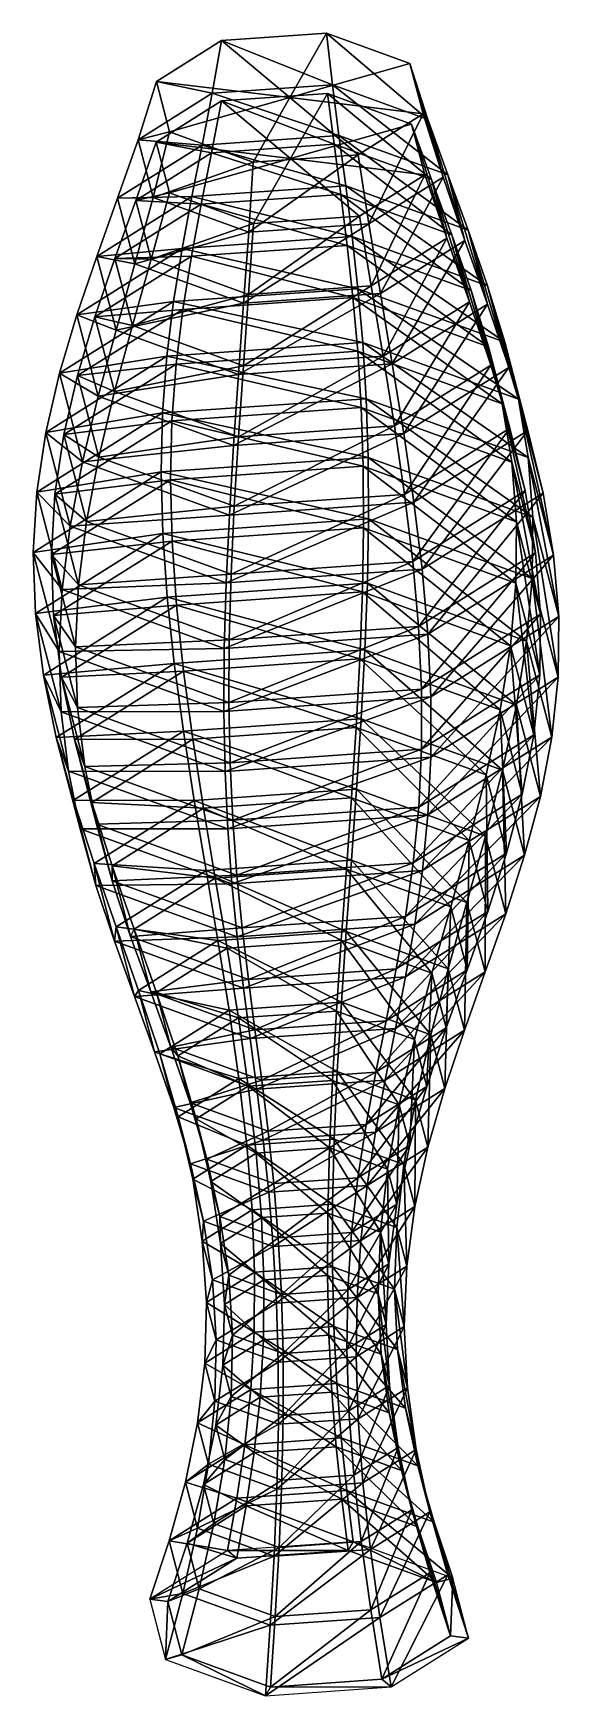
# Model space of a CAD drawing. Header units: metres. Extents: x -147 to 133, y -41 to 845.
import ezdxf

# ---------------------------------------------------------------- set-up
doc = ezdxf.new("R2010")
doc.units = ezdxf.units.M

msp = doc.modelspace()

# ---------------------------------------------------------------- linework, layer by layer
for points in [[(12.327227, 817.9429, -1840.2698), (-46.848946, 841.51715, -1872.8604), (9.10374, 845.4429, -1867.0067), (9.10384, 845.443, -1867.0066)], [(-46.848946, 841.51715, -1872.8604), (-10.399283, 811.0988, -1929.2109), (9.10374, 845.4429, -1867.0067), (9.10384, 845.443, -1867.0066)], [(9.10374, 845.4429, -1867.0067), (-10.399283, 811.0988, -1929.2109), (53.631805, 829.2503, -1897.5914), (53.631905, 829.2504, -1897.5913)], [(12.327227, 817.9429, -1840.2698), (9.10374, 845.4429, -1867.0067), (63.265236, 799.4193, -1875.2573), (63.265335, 799.41943, -1875.2572)], [(63.265236, 799.4193, -1875.2573), (9.10374, 845.4429, -1867.0067), (53.631805, 829.2503, -1897.5914), (53.631905, 829.2504, -1897.5913)], [(-51.680008, 813.452, -1846.966), (-81.44991, 819.77277, -1911.7233), (-46.848946, 841.51715, -1872.8604), (-46.848846, 841.5173, -1872.8602)], [(-81.44991, 819.77277, -1911.7233), (-10.399283, 811.0988, -1929.2109), (-46.848946, 841.51715, -1872.8604), (-46.848846, 841.5173, -1872.8602)], [(-51.680008, 813.452, -1846.966), (-46.848946, 841.51715, -1872.8604), (12.327227, 817.9429, -1840.2698), (12.327327, 817.943, -1840.2697)], [(53.631805, 829.2503, -1897.5914), (-10.399283, 811.0988, -1929.2109), (60.65133, 802.4248, -1946.6985), (60.65143, 802.4249, -1946.6984)], [(63.265236, 799.4193, -1875.2573), (53.631805, 829.2503, -1897.5914), (71.29526, 768.73224, -1931.4333), (71.29536, 768.73236, -1931.4332)], [(71.29526, 768.73224, -1931.4333), (53.631805, 829.2503, -1897.5914), (60.65133, 802.4248, -1946.6985), (60.65143, 802.4249, -1946.6984)], [(-91.26189, 788.57745, -1891.4233), (-74.430374, 792.9473, -1960.8303), (-81.44991, 819.77277, -1911.7233), (-81.449814, 819.7729, -1911.7231)], [(-91.26189, 788.57745, -1891.4233), (-81.44991, 819.77277, -1911.7233), (-51.680008, 813.452, -1846.966), (-51.67991, 813.45215, -1846.9658)], [(-74.430374, 792.9473, -1960.8303), (-10.399283, 811.0988, -1929.2109), (-81.44991, 819.77277, -1911.7233), (-81.449814, 819.7729, -1911.7231)], [(15.842066, 790.95593, -1812.6035), (-51.680008, 813.452, -1846.966), (12.327227, 817.9429, -1840.2698), (12.327327, 817.943, -1840.2697)], [(15.842066, 790.95593, -1812.6035), (12.327227, 817.9429, -1840.2698), (73.855225, 769.85956, -1852.4507), (73.85532, 769.8597, -1852.4506)], [(73.855225, 769.85956, -1852.4507), (12.327227, 817.9429, -1840.2698), (63.265236, 799.4193, -1875.2573), (63.265335, 799.41943, -1875.2572)], [(-57.055595, 785.8414, -1820.2299), (-91.26189, 788.57745, -1891.4233), (-51.680008, 813.452, -1846.966), (-51.67991, 813.45215, -1846.9658)], [(-52.108795, 781.7131, -1827.8774), (-81.61919, 787.40027, -1893.7968), (-46.733223, 809.3238, -1854.6136), (-46.733124, 809.3239, -1854.6135)], [(-81.61919, 787.40027, -1893.7968), (-9.983313, 778.65485, -1911.4283), (-46.733223, 809.3238, -1854.6136), (-46.733124, 809.3239, -1854.6135)], [(-29.902292, 776.7547, -1991.415), (-10.399283, 811.0988, -1929.2109), (-74.430374, 792.9473, -1960.8303), (-74.430275, 792.94745, -1960.8302)], [(-57.055595, 785.8414, -1820.2299), (-51.680008, 813.452, -1846.966), (15.842066, 790.95593, -1812.6035), (15.842166, 790.95605, -1812.6034)], [(-52.108795, 781.7131, -1827.8774), (-46.733223, 809.3238, -1854.6136), (13.195202, 786.2949, -1821.0457), (13.195302, 786.29504, -1821.0455)], [(13.195202, 786.2949, -1821.0457), (-46.733223, 809.3238, -1854.6136), (9.680359, 813.28186, -1848.7118), (9.680459, 813.282, -1848.7117)], [(-46.733223, 809.3238, -1854.6136), (-9.983313, 778.65485, -1911.4283), (9.680359, 813.28186, -1848.7118), (9.680459, 813.282, -1848.7117)], [(26.050386, 780.6805, -1985.5615), (-10.399283, 811.0988, -1929.2109), (-29.902292, 776.7547, -1991.415), (-29.902193, 776.7548, -1991.4149)], [(60.65133, 802.4248, -1946.6985), (-10.399283, 811.0988, -1929.2109), (26.050386, 780.6805, -1985.5615), (26.050486, 780.6806, -1985.5614)], [(9.680359, 813.28186, -1848.7118), (-9.983313, 778.65485, -1911.4283), (54.57521, 796.9559, -1879.5486), (54.57531, 796.956, -1879.5485)], [(13.195202, 786.2949, -1821.0457), (9.680359, 813.28186, -1848.7118), (65.16519, 767.3961, -1856.742), (65.16529, 767.39624, -1856.7418)], [(65.16519, 767.3961, -1856.742), (9.680359, 813.28186, -1848.7118), (54.57521, 796.9559, -1879.5486), (54.57531, 796.956, -1879.5485)], [(31.713392, 743.85767, -1975.8909), (60.65133, 802.4248, -1946.6985), (26.050386, 780.6805, -1985.5615), (26.050486, 780.6806, -1985.5614)], [(71.29526, 768.73224, -1931.4333), (60.65133, 802.4248, -1946.6985), (31.713392, 743.85767, -1975.8909), (31.713491, 743.8578, -1975.8907)], [(73.855225, 769.85956, -1852.4507), (63.265236, 799.4193, -1875.2573), (83.00058, 734.9101, -1916.4296), (83.00068, 734.9102, -1916.4294)], [(83.00058, 734.9101, -1916.4296), (63.265236, 799.4193, -1875.2573), (71.29526, 768.73224, -1931.4333), (71.29536, 768.73236, -1931.4332)], [(-83.23186, 757.8904, -1947.5995), (-74.430374, 792.9473, -1960.8303), (-91.26189, 788.57745, -1891.4233), (-91.26179, 788.5776, -1891.4232)], [(-83.23186, 757.8904, -1947.5995), (-29.902292, 776.7547, -1991.415), (-74.430374, 792.9473, -1960.8303), (-74.430275, 792.94745, -1960.8302)], [(19.431124, 764.0997, -1784.7006), (-57.055595, 785.8414, -1820.2299), (15.842066, 790.95593, -1812.6035), (15.842166, 790.95605, -1812.6034)], [(54.57521, 796.9559, -1879.5486), (-9.983313, 778.65485, -1911.4283), (61.652557, 769.9094, -1929.06), (61.652657, 769.90955, -1929.0599)], [(19.431124, 764.0997, -1784.7006), (15.842066, 790.95593, -1812.6035), (84.68888, 740.3688, -1829.5238), (84.68898, 740.3689, -1829.5237)], [(84.68888, 740.3688, -1829.5238), (15.842066, 790.95593, -1812.6035), (73.855225, 769.85956, -1852.4507), (73.85532, 769.8597, -1852.4506)], [(65.16519, 767.3961, -1856.742), (54.57521, 796.9559, -1879.5486), (73.357895, 736.0873, -1914.0562), (73.357994, 736.0874, -1914.056)], [(73.357895, 736.0873, -1914.0562), (54.57521, 796.9559, -1879.5486), (61.652557, 769.9094, -1929.06), (61.652657, 769.90955, -1929.0599)], [(-102.13527, 757.5118, -1870.8623), (-83.23186, 757.8904, -1947.5995), (-91.26189, 788.57745, -1891.4233), (-91.26179, 788.5776, -1891.4232)], [(-102.13527, 757.5118, -1870.8623), (-91.26189, 788.57745, -1891.4233), (-57.055595, 785.8414, -1820.2299), (-57.055496, 785.8415, -1820.2297)], [(-62.569885, 758.3464, -1793.2793), (-102.13527, 757.5118, -1870.8623), (-57.055595, 785.8414, -1820.2299), (-57.055496, 785.8415, -1820.2297)], [(-92.492584, 756.3346, -1873.2356), (-74.54184, 760.3538, -1943.3082), (-81.61919, 787.40027, -1893.7968), (-81.61909, 787.4004, -1893.7966)], [(-92.492584, 756.3346, -1873.2356), (-81.61919, 787.40027, -1893.7968), (-52.108795, 781.7131, -1827.8774), (-52.108696, 781.7132, -1827.8773)], [(-57.623093, 754.2181, -1800.9269), (-92.492584, 756.3346, -1873.2356), (-52.108795, 781.7131, -1827.8774), (-52.108696, 781.7132, -1827.8773)], [(-74.54184, 760.3538, -1943.3082), (-9.983313, 778.65485, -1911.4283), (-81.61919, 787.40027, -1893.7968), (-81.61909, 787.4004, -1893.7966)], [(-62.569885, 758.3464, -1793.2793), (-57.055595, 785.8414, -1820.2299), (19.431124, 764.0997, -1784.7006), (19.431223, 764.0998, -1784.7004)], [(-57.623093, 754.2181, -1800.9269), (-52.108795, 781.7131, -1827.8774), (16.784258, 759.43866, -1793.1426), (16.784357, 759.4388, -1793.1425)], [(16.784258, 759.43866, -1793.1426), (-52.108795, 781.7131, -1827.8774), (13.195202, 786.2949, -1821.0457), (13.195302, 786.29504, -1821.0455)], [(31.713392, 743.85767, -1975.8909), (26.050386, 780.6805, -1985.5615), (-32.29384, 739.3668, -1982.587), (-32.29374, 739.36694, -1982.5869)], [(-32.29384, 739.3668, -1982.587), (26.050386, 780.6805, -1985.5615), (-29.902292, 776.7547, -1991.415), (-29.902193, 776.7548, -1991.4149)], [(16.784258, 759.43866, -1793.1426), (13.195202, 786.2949, -1821.0457), (75.998856, 737.90533, -1833.8151), (75.998955, 737.90546, -1833.815)], [(75.998856, 737.90533, -1833.8151), (13.195202, 786.2949, -1821.0457), (65.16519, 767.3961, -1856.742), (65.16529, 767.39624, -1856.7418)], [(-32.29384, 739.3668, -1982.587), (-29.902292, 776.7547, -1991.415), (-83.23186, 757.8904, -1947.5995), (-83.23176, 757.8905, -1947.5994)], [(-29.646975, 744.02783, -1974.145), (-9.983313, 778.65485, -1911.4283), (-74.54184, 760.3538, -1943.3082), (-74.54174, 760.35394, -1943.3081)], [(26.7666, 747.9859, -1968.2432), (-9.983313, 778.65485, -1911.4283), (-29.646975, 744.02783, -1974.145), (-29.646875, 744.02795, -1974.1449)], [(61.652557, 769.9094, -1929.06), (-9.983313, 778.65485, -1911.4283), (26.7666, 747.9859, -1968.2432), (26.766699, 747.986, -1968.243)], [(22.872074, 736.98254, -1757.27), (-62.569885, 758.3464, -1793.2793), (19.431124, 764.0997, -1784.7006), (19.431223, 764.0998, -1784.7004)], [(22.872074, 736.98254, -1757.27), (19.431124, 764.0997, -1784.7006), (95.03628, 710.7402, -1806.8372), (95.03638, 710.7403, -1806.837)], [(95.03628, 710.7402, -1806.8372), (19.431124, 764.0997, -1784.7006), (84.68888, 740.3688, -1829.5238), (84.68898, 740.3689, -1829.5237)], [(32.97412, 710.7088, -1959.4143), (61.652557, 769.9094, -1929.06), (26.7666, 747.9859, -1968.2432), (26.766699, 747.986, -1968.243)], [(37.920914, 706.58057, -1967.062), (71.29526, 768.73224, -1931.4333), (31.713392, 743.85767, -1975.8909), (31.713491, 743.8578, -1975.8907)], [(73.357895, 736.0873, -1914.0562), (61.652557, 769.9094, -1929.06), (32.97412, 710.7088, -1959.4143), (32.97422, 710.7089, -1959.4142)], [(83.00058, 734.9101, -1916.4296), (71.29526, 768.73224, -1931.4333), (37.920914, 706.58057, -1967.062), (37.921013, 706.5807, -1967.0619)], [(75.998856, 737.90533, -1833.8151), (65.16519, 767.3961, -1856.742), (85.3336, 702.23206, -1899.1189), (85.3337, 702.2322, -1899.1188)], [(85.3336, 702.23206, -1899.1189), (65.16519, 767.3961, -1856.742), (73.357895, 736.0873, -1914.0562), (73.357994, 736.0874, -1914.056)], [(84.68888, 740.3688, -1829.5238), (73.855225, 769.85956, -1852.4507), (94.9763, 701.0549, -1901.4922), (94.9764, 701.055, -1901.4921)], [(94.9763, 701.0549, -1901.4922), (73.855225, 769.85956, -1852.4507), (83.00058, 734.9101, -1916.4296), (83.00068, 734.9102, -1916.4294)], [(-67.807365, 730.62036, -1766.7566), (-113.279045, 726.47906, -1850.2346), (-62.569885, 758.3464, -1793.2793), (-62.569786, 758.3465, -1793.2792)], [(-113.279045, 726.47906, -1850.2346), (-102.13527, 757.5118, -1870.8623), (-62.569885, 758.3464, -1793.2793), (-62.569786, 758.3465, -1793.2792)], [(-113.279045, 726.47906, -1850.2346), (-92.989914, 722.5623, -1934.8411), (-102.13527, 757.5118, -1870.8623), (-102.13517, 757.5119, -1870.8622)], [(-103.63635, 725.3018, -1852.6079), (-84.29988, 725.02576, -1930.5498), (-92.492584, 756.3346, -1873.2356), (-92.492485, 756.3347, -1873.2355)], [(-103.63635, 725.3018, -1852.6079), (-92.492584, 756.3346, -1873.2356), (-57.623093, 754.2181, -1800.9269), (-57.622993, 754.2182, -1800.9268)], [(-62.860573, 726.4921, -1774.4043), (-103.63635, 725.3018, -1852.6079), (-57.623093, 754.2181, -1800.9269), (-57.622993, 754.2182, -1800.9268)], [(-92.989914, 722.5623, -1934.8411), (-83.23186, 757.8904, -1947.5995), (-102.13527, 757.5118, -1870.8623), (-102.13517, 757.5119, -1870.8622)], [(-92.989914, 722.5623, -1934.8411), (-32.29384, 739.3668, -1982.587), (-83.23186, 757.8904, -1947.5995), (-83.23176, 757.8905, -1947.5994)], [(-84.29988, 725.02576, -1930.5498), (-74.54184, 760.3538, -1943.3082), (-92.492584, 756.3346, -1873.2356), (-92.492485, 756.3347, -1873.2355)], [(-84.29988, 725.02576, -1930.5498), (-29.646975, 744.02783, -1974.145), (-74.54184, 760.3538, -1943.3082), (-74.54174, 760.35394, -1943.3081)], [(-67.807365, 730.62036, -1766.7566), (-62.569885, 758.3464, -1793.2793), (22.872074, 736.98254, -1757.27), (22.872173, 736.98267, -1757.2699)], [(-62.860573, 726.4921, -1774.4043), (-57.623093, 754.2181, -1800.9269), (20.225212, 732.32153, -1765.7122), (20.225311, 732.32166, -1765.712)], [(20.225212, 732.32153, -1765.7122), (-57.623093, 754.2181, -1800.9269), (16.784258, 759.43866, -1793.1426), (16.784357, 759.4388, -1793.1425)], [(20.225212, 732.32153, -1765.7122), (16.784258, 759.43866, -1793.1426), (86.346245, 708.27673, -1811.1284), (86.346344, 708.27686, -1811.1283)], [(86.346245, 708.27673, -1811.1284), (16.784258, 759.43866, -1793.1426), (75.998856, 737.90533, -1833.8151), (75.998955, 737.90546, -1833.815)], [(32.97412, 710.7088, -1959.4143), (26.7666, 747.9859, -1968.2432), (-32.329872, 706.12695, -1966.2462), (-32.329773, 706.1271, -1966.2461)], [(-32.329872, 706.12695, -1966.2462), (26.7666, 747.9859, -1968.2432), (-29.646975, 744.02783, -1974.145), (-29.646875, 744.02795, -1974.1449)], [(-34.976738, 701.46594, -1974.6882), (-32.29384, 739.3668, -1982.587), (-92.989914, 722.5623, -1934.8411), (-92.989815, 722.56244, -1934.841)], [(-32.329872, 706.12695, -1966.2462), (-29.646975, 744.02783, -1974.145), (-84.29988, 725.02576, -1930.5498), (-84.29978, 725.0259, -1930.5497)], [(25.952963, 709.23145, -1730.9879), (-67.807365, 730.62036, -1766.7566), (22.872074, 736.98254, -1757.27), (22.872173, 736.98267, -1757.2699)], [(37.920914, 706.58057, -1967.062), (31.713392, 743.85767, -1975.8909), (-34.976738, 701.46594, -1974.6882), (-34.97664, 701.46606, -1974.6881)], [(-34.976738, 701.46594, -1974.6882), (31.713392, 743.85767, -1975.8909), (-32.29384, 739.3668, -1982.587), (-32.29374, 739.36694, -1982.5869)], [(25.952963, 709.23145, -1730.9879), (22.872074, 736.98254, -1757.27), (104.20152, 680.7765, -1784.7341), (104.20162, 680.7766, -1784.734)], [(104.20152, 680.7765, -1784.7341), (22.872074, 736.98254, -1757.27), (95.03628, 710.7402, -1806.8372), (95.03638, 710.7403, -1806.837)], [(39.32035, 673.31586, -1950.7999), (73.357895, 736.0873, -1914.0562), (32.97412, 710.7088, -1959.4143), (32.97422, 710.7089, -1959.4142)], [(85.3336, 702.23206, -1899.1189), (73.357895, 736.0873, -1914.0562), (39.32035, 673.31586, -1950.7999), (39.32045, 673.316, -1950.7998)], [(86.346245, 708.27673, -1811.1284), (75.998856, 737.90533, -1833.8151), (96.76976, 668.44275, -1884.0488), (96.76986, 668.4429, -1884.0487)], [(96.76976, 668.44275, -1884.0488), (75.998856, 737.90533, -1833.8151), (85.3336, 702.23206, -1899.1189), (85.3337, 702.2322, -1899.1188)], [(95.03628, 710.7402, -1806.8372), (84.68888, 740.3688, -1829.5238), (106.41244, 667.26556, -1886.4221), (106.41254, 667.2657, -1886.422)], [(106.41244, 667.26556, -1886.4221), (84.68888, 740.3688, -1829.5238), (94.9763, 701.0549, -1901.4922), (94.9764, 701.055, -1901.4921)], [(-72.37192, 702.3329, -1741.2743), (-123.88325, 695.38043, -1829.7397), (-67.807365, 730.62036, -1766.7566), (-67.80727, 730.6205, -1766.7565)], [(-123.88325, 695.38043, -1829.7397), (-113.279045, 726.47906, -1850.2346), (-67.807365, 730.62036, -1766.7566), (-67.80727, 730.6205, -1766.7565)], [(-72.37192, 702.3329, -1741.2743), (-67.807365, 730.62036, -1766.7566), (25.952963, 709.23145, -1730.9879), (25.953062, 709.23157, -1730.9878)], [(23.306097, 704.57043, -1739.4299), (-62.860573, 726.4921, -1774.4043), (20.225212, 732.32153, -1765.7122), (20.225311, 732.32166, -1765.712)], [(23.306097, 704.57043, -1739.4299), (20.225212, 732.32153, -1765.7122), (95.51149, 678.31305, -1789.0254), (95.51159, 678.3132, -1789.0253)], [(95.51149, 678.31305, -1789.0254), (20.225212, 732.32153, -1765.7122), (86.346245, 708.27673, -1811.1284), (86.346344, 708.27686, -1811.1283)], [(44.267143, 669.18756, -1958.4475), (83.00058, 734.9101, -1916.4296), (37.920914, 706.58057, -1967.062), (37.921013, 706.5807, -1967.0619)], [(94.9763, 701.0549, -1901.4922), (83.00058, 734.9101, -1916.4296), (44.267143, 669.18756, -1958.4475), (44.267242, 669.1877, -1958.4474)], [(-123.88325, 695.38043, -1829.7397), (-102.991615, 687.16516, -1922.203), (-113.279045, 726.47906, -1850.2346), (-113.278946, 726.4792, -1850.2345)], [(-67.425125, 698.2046, -1748.922), (-114.240555, 694.20325, -1832.113), (-62.860573, 726.4921, -1774.4043), (-62.860474, 726.49225, -1774.4042)], [(-114.240555, 694.20325, -1832.113), (-103.63635, 725.3018, -1852.6079), (-62.860573, 726.4921, -1774.4043), (-62.860474, 726.49225, -1774.4042)], [(-114.240555, 694.20325, -1832.113), (-94.30159, 689.6286, -1917.9117), (-103.63635, 725.3018, -1852.6079), (-103.63625, 725.30194, -1852.6078)], [(-102.991615, 687.16516, -1922.203), (-92.989914, 722.5623, -1934.8411), (-113.279045, 726.47906, -1850.2346), (-113.278946, 726.4792, -1850.2345)], [(-94.30159, 689.6286, -1917.9117), (-84.29988, 725.02576, -1930.5498), (-103.63635, 725.3018, -1852.6079), (-103.63625, 725.30194, -1852.6078)], [(-102.991615, 687.16516, -1922.203), (-34.976738, 701.46594, -1974.6882), (-92.989914, 722.5623, -1934.8411), (-92.989815, 722.56244, -1934.841)], [(-94.30159, 689.6286, -1917.9117), (-32.329872, 706.12695, -1966.2462), (-84.29988, 725.02576, -1930.5498), (-84.29978, 725.0259, -1930.5497)], [(-67.425125, 698.2046, -1748.922), (-62.860573, 726.4921, -1774.4043), (23.306097, 704.57043, -1739.4299), (23.306196, 704.57056, -1739.4298)], [(28.487051, 680.51746, -1706.4497), (-72.37192, 702.3329, -1741.2743), (25.952963, 709.23145, -1730.9879), (25.953062, 709.23157, -1730.9878)], [(39.32035, 673.31586, -1950.7999), (32.97412, 710.7088, -1959.4143), (-35.08699, 668.0953, -1958.5842), (-35.08689, 668.0954, -1958.5841)], [(-35.08699, 668.0953, -1958.5842), (32.97412, 710.7088, -1959.4143), (-32.329872, 706.12695, -1966.2462), (-32.329773, 706.1271, -1966.2461)], [(28.487051, 680.51746, -1706.4497), (25.952963, 709.23145, -1730.9879), (111.57158, 650.3039, -1763.5176), (111.57168, 650.304, -1763.5175)], [(111.57158, 650.3039, -1763.5176), (25.952963, 709.23145, -1730.9879), (104.20152, 680.7765, -1784.7341), (104.20162, 680.7766, -1784.734)], [(104.20152, 680.7765, -1784.7341), (95.03628, 710.7402, -1806.8372), (116.53684, 633.6364, -1871.0292), (116.53694, 633.63654, -1871.029)], [(116.53684, 633.6364, -1871.0292), (95.03628, 710.7402, -1806.8372), (106.41244, 667.26556, -1886.4221), (106.41254, 667.2657, -1886.422)], [(-75.91456, 673.19244, -1717.3718), (-133.1757, 664.12177, -1809.5677), (-72.37192, 702.3329, -1741.2743), (-72.37182, 702.333, -1741.2742)], [(-133.1757, 664.12177, -1809.5677), (-123.88325, 695.38043, -1829.7397), (-72.37192, 702.3329, -1741.2743), (-72.37182, 702.333, -1741.2742)], [(-37.733856, 663.43427, -1967.0262), (-34.976738, 701.46594, -1974.6882), (-102.991615, 687.16516, -1922.203), (-102.991516, 687.1653, -1922.2029)], [(-35.08699, 668.0953, -1958.5842), (-32.329872, 706.12695, -1966.2462), (-94.30159, 689.6286, -1917.9117), (-94.30149, 689.6287, -1917.9116)], [(-75.91456, 673.19244, -1717.3718), (-72.37192, 702.3329, -1741.2743), (28.487051, 680.51746, -1706.4497), (28.48715, 680.5176, -1706.4496)], [(25.840189, 675.8564, -1714.8918), (-67.425125, 698.2046, -1748.922), (23.306097, 704.57043, -1739.4299), (23.306196, 704.57056, -1739.4298)], [(44.267143, 669.18756, -1958.4475), (37.920914, 706.58057, -1967.062), (-37.733856, 663.43427, -1967.0262), (-37.733757, 663.4344, -1967.0261)], [(-37.733856, 663.43427, -1967.0262), (37.920914, 706.58057, -1967.062), (-34.976738, 701.46594, -1974.6882), (-34.97664, 701.46606, -1974.6881)], [(25.840189, 675.8564, -1714.8918), (23.306097, 704.57043, -1739.4299), (102.88155, 647.8404, -1767.8088), (102.88165, 647.8405, -1767.8087)], [(102.88155, 647.8404, -1767.8088), (23.306097, 704.57043, -1739.4299), (95.51149, 678.31305, -1789.0254), (95.51159, 678.3132, -1789.0253)], [(45.389786, 636.1539, -1941.7576), (85.3336, 702.23206, -1899.1189), (39.32035, 673.31586, -1950.7999), (39.32045, 673.316, -1950.7998)], [(50.33658, 632.02563, -1949.4053), (94.9763, 701.0549, -1901.4922), (44.267143, 669.18756, -1958.4475), (44.267242, 669.1877, -1958.4474)], [(96.76976, 668.44275, -1884.0488), (85.3336, 702.23206, -1899.1189), (45.389786, 636.1539, -1941.7576), (45.389885, 636.154, -1941.7574)], [(106.41244, 667.26556, -1886.4221), (94.9763, 701.0549, -1901.4922), (50.33658, 632.02563, -1949.4053), (50.336678, 632.02576, -1949.4052)], [(95.51149, 678.31305, -1789.0254), (86.346245, 708.27673, -1811.1284), (106.89415, 634.8136, -1868.6558), (106.89425, 634.8137, -1868.6556)], [(106.89415, 634.8136, -1868.6558), (86.346245, 708.27673, -1811.1284), (96.76976, 668.44275, -1884.0488), (96.76986, 668.4429, -1884.0487)], [(-133.1757, 664.12177, -1809.5677), (-112.50707, 651.9058, -1909.3247), (-123.88325, 695.38043, -1829.7397), (-123.88315, 695.38055, -1829.7396)], [(-112.50707, 651.9058, -1909.3247), (-102.991615, 687.16516, -1922.203), (-123.88325, 695.38043, -1829.7397), (-123.88315, 695.38055, -1829.7396)], [(-70.96776, 669.0642, -1725.0195), (-123.53302, 662.9445, -1811.941), (-67.425125, 698.2046, -1748.922), (-67.425026, 698.2047, -1748.9219)], [(-123.53302, 662.9445, -1811.941), (-114.240555, 694.20325, -1832.113), (-67.425125, 698.2046, -1748.922), (-67.425026, 698.2047, -1748.9219)], [(-123.53302, 662.9445, -1811.941), (-103.81704, 654.36926, -1905.0334), (-114.240555, 694.20325, -1832.113), (-114.240456, 694.20337, -1832.1129)], [(-103.81704, 654.36926, -1905.0334), (-94.30159, 689.6286, -1917.9117), (-114.240555, 694.20325, -1832.113), (-114.240456, 694.20337, -1832.1129)], [(-70.96776, 669.0642, -1725.0195), (-67.425125, 698.2046, -1748.922), (25.840189, 675.8564, -1714.8918), (25.840288, 675.8565, -1714.8917)], [(-112.50707, 651.9058, -1909.3247), (-37.733856, 663.43427, -1967.0262), (-102.991615, 687.16516, -1922.203), (-102.991516, 687.1653, -1922.2029)], [(-103.81704, 654.36926, -1905.0334), (-35.08699, 668.0953, -1958.5842), (-94.30159, 689.6286, -1917.9117), (-94.30149, 689.6287, -1917.9116)], [(30.325941, 650.57916, -1684.1289), (-75.91456, 673.19244, -1717.3718), (28.487051, 680.51746, -1706.4497), (28.48715, 680.5176, -1706.4496)], [(27.67908, 645.91815, -1692.571), (-70.96776, 669.0642, -1725.0195), (25.840189, 675.8564, -1714.8918), (25.840288, 675.8565, -1714.8917)], [(27.67908, 645.91815, -1692.571), (25.840189, 675.8564, -1714.8918), (107.969154, 616.72076, -1747.7195), (107.96925, 616.7209, -1747.7194)], [(107.969154, 616.72076, -1747.7195), (25.840189, 675.8564, -1714.8918), (102.88155, 647.8404, -1767.8088), (102.88165, 647.8405, -1767.8087)], [(30.325941, 650.57916, -1684.1289), (28.487051, 680.51746, -1706.4497), (116.65919, 619.1842, -1743.4282), (116.65929, 619.1843, -1743.4281)], [(116.65919, 619.1842, -1743.4282), (28.487051, 680.51746, -1706.4497), (111.57158, 650.3039, -1763.5176), (111.57168, 650.304, -1763.5175)], [(102.88155, 647.8404, -1767.8088), (95.51149, 678.31305, -1789.0254), (115.026566, 601.4276, -1852.7726), (115.026665, 601.42773, -1852.7725)], [(115.026566, 601.4276, -1852.7726), (95.51149, 678.31305, -1789.0254), (106.89415, 634.8136, -1868.6558), (106.89425, 634.8137, -1868.6556)], [(111.57158, 650.3039, -1763.5176), (104.20152, 680.7765, -1784.7341), (124.66925, 600.2504, -1855.146), (124.66935, 600.25055, -1855.1459)], [(124.66925, 600.2504, -1855.146), (104.20152, 680.7765, -1784.7341), (116.53684, 633.6364, -1871.0292), (116.53694, 633.63654, -1871.029)], [(-78.15791, 642.9678, -1695.4781), (-140.47618, 632.6198, -1789.886), (-75.91456, 673.19244, -1717.3718), (-75.91446, 673.19257, -1717.3717)], [(-140.47618, 632.6198, -1789.886), (-133.1757, 664.12177, -1809.5677), (-75.91456, 673.19244, -1717.3718), (-75.91446, 673.19257, -1717.3717)], [(-73.21112, 638.83954, -1703.1257), (-130.8335, 631.4426, -1792.2594), (-70.96776, 669.0642, -1725.0195), (-70.96766, 669.06433, -1725.0194)], [(-130.8335, 631.4426, -1792.2594), (-123.53302, 662.9445, -1811.941), (-70.96776, 669.0642, -1725.0195), (-70.96766, 669.06433, -1725.0194)], [(-37.69599, 630.32446, -1950.4497), (-35.08699, 668.0953, -1958.5842), (-103.81704, 654.36926, -1905.0334), (-103.81694, 654.3694, -1905.0333)], [(-78.15791, 642.9678, -1695.4781), (-75.91456, 673.19244, -1717.3718), (30.325941, 650.57916, -1684.1289), (30.32604, 650.5793, -1684.1288)], [(-73.21112, 638.83954, -1703.1257), (-70.96776, 669.0642, -1725.0195), (27.67908, 645.91815, -1692.571), (27.679178, 645.9183, -1692.5709)], [(50.33658, 632.02563, -1949.4053), (44.267143, 669.18756, -1958.4475), (-40.342857, 625.66345, -1958.8918), (-40.34276, 625.6636, -1958.8917)], [(-40.342857, 625.66345, -1958.8918), (44.267143, 669.18756, -1958.4475), (-37.733856, 663.43427, -1967.0262), (-37.733757, 663.4344, -1967.0261)], [(45.389786, 636.1539, -1941.7576), (39.32035, 673.31586, -1950.7999), (-37.69599, 630.32446, -1950.4497), (-37.695892, 630.3246, -1950.4496)], [(-37.69599, 630.32446, -1950.4497), (39.32035, 673.31586, -1950.7999), (-35.08699, 668.0953, -1958.5842), (-35.08689, 668.0954, -1958.5841)], [(50.78627, 599.5536, -1931.6749), (96.76976, 668.44275, -1884.0488), (45.389786, 636.1539, -1941.7576), (45.389885, 636.154, -1941.7574)], [(55.73307, 595.4253, -1939.3225), (106.41244, 667.26556, -1886.4221), (50.33658, 632.02563, -1949.4053), (50.336678, 632.02576, -1949.4052)], [(106.89415, 634.8136, -1868.6558), (96.76976, 668.44275, -1884.0488), (50.78627, 599.5536, -1931.6749), (50.78637, 599.5537, -1931.6748)], [(116.53684, 633.6364, -1871.0292), (106.41244, 667.26556, -1886.4221), (55.73307, 595.4253, -1939.3225), (55.73317, 595.4254, -1939.3224)], [(-140.47618, 632.6198, -1789.886), (-120.84038, 616.9817, -1895.8628), (-133.1757, 664.12177, -1809.5677), (-133.1756, 664.1219, -1809.5676)], [(-120.84038, 616.9817, -1895.8628), (-112.50707, 651.9058, -1909.3247), (-133.1757, 664.12177, -1809.5677), (-133.1756, 664.1219, -1809.5676)], [(-130.8335, 631.4426, -1792.2594), (-112.150345, 619.4451, -1891.5715), (-123.53302, 662.9445, -1811.941), (-123.53292, 662.94464, -1811.9409)], [(-112.150345, 619.4451, -1891.5715), (-103.81704, 654.36926, -1905.0334), (-123.53302, 662.9445, -1811.941), (-123.53292, 662.94464, -1811.9409)], [(-40.342857, 625.66345, -1958.8918), (-37.733856, 663.43427, -1967.0262), (-112.50707, 651.9058, -1909.3247), (-112.50697, 651.90594, -1909.3246)], [(-120.84038, 616.9817, -1895.8628), (-40.342857, 625.66345, -1958.8918), (-112.50707, 651.9058, -1909.3247), (-112.50697, 651.90594, -1909.3246)], [(-112.150345, 619.4451, -1891.5715), (-37.69599, 630.32446, -1950.4497), (-103.81704, 654.36926, -1905.0334), (-103.81694, 654.3694, -1905.0333)], [(31.369934, 619.2411, -1664.3434), (-78.15791, 642.9678, -1695.4781), (30.325941, 650.57916, -1684.1289), (30.32604, 650.5793, -1684.1288)], [(31.369934, 619.2411, -1664.3434), (30.325941, 650.57916, -1684.1289), (119.13702, 587.3247, -1724.6276), (119.137115, 587.3248, -1724.6274)], [(119.13702, 587.3247, -1724.6276), (30.325941, 650.57916, -1684.1289), (116.65919, 619.1842, -1743.4282), (116.65929, 619.1843, -1743.4281)], [(107.969154, 616.72076, -1747.7195), (102.88155, 647.8404, -1767.8088), (120.6263, 568.35077, -1836.266), (120.626396, 568.3509, -1836.2659)], [(120.6263, 568.35077, -1836.266), (102.88155, 647.8404, -1767.8088), (115.026566, 601.4276, -1852.7726), (115.026665, 601.42773, -1852.7725)], [(116.65919, 619.1842, -1743.4282), (111.57158, 650.3039, -1763.5176), (130.269, 567.1736, -1838.6393), (130.2691, 567.1737, -1838.6392)], [(130.269, 567.1736, -1838.6393), (111.57158, 650.3039, -1763.5176), (124.66925, 600.2504, -1855.146), (124.66935, 600.25055, -1855.1459)], [(-78.915665, 611.5033, -1675.8811), (-145.24399, 600.80865, -1770.8276), (-78.15791, 642.9678, -1695.4781), (-78.157814, 642.9679, -1695.478)], [(-145.24399, 600.80865, -1770.8276), (-140.47618, 632.6198, -1789.886), (-78.15791, 642.9678, -1695.4781), (-78.157814, 642.9679, -1695.478)], [(-73.968864, 607.37506, -1683.5288), (-135.60129, 599.6315, -1773.2009), (-73.21112, 638.83954, -1703.1257), (-73.21102, 638.83966, -1703.1256)], [(-135.60129, 599.6315, -1773.2009), (-130.8335, 631.4426, -1792.2594), (-73.21112, 638.83954, -1703.1257), (-73.21102, 638.83966, -1703.1256)], [(-78.915665, 611.5033, -1675.8811), (-78.15791, 642.9678, -1695.4781), (31.369934, 619.2411, -1664.3434), (31.370033, 619.2412, -1664.3433)], [(-73.968864, 607.37506, -1683.5288), (-73.21112, 638.83954, -1703.1257), (28.723068, 614.5801, -1672.7854), (28.723167, 614.5802, -1672.7853)], [(28.723068, 614.5801, -1672.7854), (-73.21112, 638.83954, -1703.1257), (27.67908, 645.91815, -1692.571), (27.679178, 645.9183, -1692.5709)], [(28.723068, 614.5801, -1672.7854), (27.67908, 645.91815, -1692.571), (110.44699, 584.86127, -1728.9188), (110.44709, 584.8614, -1728.9187)], [(110.44699, 584.86127, -1728.9188), (27.67908, 645.91815, -1692.571), (107.969154, 616.72076, -1747.7195), (107.96925, 616.7209, -1747.7194)], [(-145.24399, 600.80865, -1770.8276), (-127.378494, 582.5664, -1881.5143), (-140.47618, 632.6198, -1789.886), (-140.47607, 632.61993, -1789.8859)], [(-127.378494, 582.5664, -1881.5143), (-120.84038, 616.9817, -1895.8628), (-140.47618, 632.6198, -1789.886), (-140.47607, 632.61993, -1789.8859)], [(-135.60129, 599.6315, -1773.2009), (-118.68847, 585.02985, -1877.2231), (-130.8335, 631.4426, -1792.2594), (-130.83339, 631.44275, -1792.2593)], [(-118.68847, 585.02985, -1877.2231), (-112.150345, 619.4451, -1891.5715), (-130.8335, 631.4426, -1792.2594), (-130.83339, 631.44275, -1792.2593)], [(-39.94493, 593.18774, -1941.1669), (-37.69599, 630.32446, -1950.4497), (-112.150345, 619.4451, -1891.5715), (-112.150246, 619.44525, -1891.5714)], [(55.73307, 595.4253, -1939.3225), (50.33658, 632.02563, -1949.4053), (-42.591797, 588.5267, -1949.609), (-42.591698, 588.5268, -1949.6089)], [(-42.591797, 588.5267, -1949.609), (50.33658, 632.02563, -1949.4053), (-40.342857, 625.66345, -1958.8918), (-40.34276, 625.6636, -1958.8917)], [(50.78627, 599.5536, -1931.6749), (45.389786, 636.1539, -1941.7576), (-39.94493, 593.18774, -1941.1669), (-39.94483, 593.18787, -1941.1667)], [(-39.94493, 593.18774, -1941.1669), (45.389786, 636.1539, -1941.7576), (-37.69599, 630.32446, -1950.4497), (-37.695892, 630.3246, -1950.4496)], [(55.16086, 563.806, -1920.0123), (106.89415, 634.8136, -1868.6558), (50.78627, 599.5536, -1931.6749), (50.78637, 599.5537, -1931.6748)], [(115.026566, 601.4276, -1852.7726), (106.89415, 634.8136, -1868.6558), (55.16086, 563.806, -1920.0123), (55.160957, 563.80615, -1920.0122)], [(60.10765, 559.6778, -1927.66), (116.53684, 633.6364, -1871.0292), (55.73307, 595.4253, -1939.3225), (55.73317, 595.4254, -1939.3224)], [(124.66925, 600.2504, -1855.146), (116.53684, 633.6364, -1871.0292), (60.10765, 559.6778, -1927.66), (60.10775, 559.6779, -1927.6599)], [(-42.591797, 588.5267, -1949.609), (-40.342857, 625.66345, -1958.8918), (-120.84038, 616.9817, -1895.8628), (-120.84028, 616.9818, -1895.8627)], [(-127.378494, 582.5664, -1881.5143), (-42.591797, 588.5267, -1949.609), (-120.84038, 616.9817, -1895.8628), (-120.84028, 616.9818, -1895.8627)], [(-118.68847, 585.02985, -1877.2231), (-39.94493, 593.18774, -1941.1669), (-112.150345, 619.4451, -1891.5715), (-112.150246, 619.44525, -1891.5714)], [(31.575005, 586.42584, -1647.2335), (-78.915665, 611.5033, -1675.8811), (31.369934, 619.2411, -1664.3434), (31.370033, 619.2412, -1664.3433)], [(28.928143, 581.76483, -1655.6755), (-73.968864, 607.37506, -1683.5288), (28.723068, 614.5801, -1672.7854), (28.723167, 614.5802, -1672.7853)], [(28.928143, 581.76483, -1655.6755), (28.723068, 614.5801, -1672.7854), (110.17058, 552.2211, -1711.4781), (110.17068, 552.22125, -1711.478)], [(110.17058, 552.2211, -1711.4781), (28.723068, 614.5801, -1672.7854), (110.44699, 584.86127, -1728.9188), (110.44709, 584.8614, -1728.9187)], [(31.575005, 586.42584, -1647.2335), (31.369934, 619.2411, -1664.3434), (118.86061, 554.6846, -1707.1869), (118.86071, 554.6847, -1707.1868)], [(118.86061, 554.6846, -1707.1869), (31.369934, 619.2411, -1664.3434), (119.13702, 587.3247, -1724.6276), (119.137115, 587.3248, -1724.6274)], [(110.44699, 584.86127, -1728.9188), (107.969154, 616.72076, -1747.7195), (123.330185, 535.6275, -1819.0466), (123.330284, 535.6276, -1819.0465)], [(123.330185, 535.6275, -1819.0466), (107.969154, 616.72076, -1747.7195), (120.6263, 568.35077, -1836.266), (120.626396, 568.3509, -1836.2659)], [(119.13702, 587.3247, -1724.6276), (116.65919, 619.1842, -1743.4282), (132.97287, 534.4503, -1821.4199), (132.97298, 534.45044, -1821.4198)], [(132.97287, 534.4503, -1821.4199), (116.65919, 619.1842, -1743.4282), (130.269, 567.1736, -1838.6393), (130.2691, 567.1737, -1838.6392)], [(-78.10555, 578.73047, -1658.7079), (-147.11592, 568.64404, -1752.482), (-78.915665, 611.5033, -1675.8811), (-78.915565, 611.5034, -1675.881)], [(-147.11592, 568.64404, -1752.482), (-145.24399, 600.80865, -1770.8276), (-78.915665, 611.5033, -1675.8811), (-78.915565, 611.5034, -1675.881)], [(-73.15876, 574.60223, -1666.3556), (-137.47322, 567.4668, -1754.8555), (-73.968864, 607.37506, -1683.5288), (-73.968765, 607.3752, -1683.5287)], [(-137.47322, 567.4668, -1754.8555), (-135.60129, 599.6315, -1773.2009), (-73.968864, 607.37506, -1683.5288), (-73.968765, 607.3752, -1683.5287)], [(-78.10555, 578.73047, -1658.7079), (-78.915665, 611.5033, -1675.8811), (31.575005, 586.42584, -1647.2335), (31.575104, 586.42596, -1647.2334)], [(-73.15876, 574.60223, -1666.3556), (-73.968864, 607.37506, -1683.5288), (28.928143, 581.76483, -1655.6755), (28.928242, 581.76495, -1655.6754)], [(-147.11592, 568.64404, -1752.482), (-131.63416, 548.7981, -1866.0387), (-145.24399, 600.80865, -1770.8276), (-145.24388, 600.8088, -1770.8275)], [(-131.63416, 548.7981, -1866.0387), (-127.378494, 582.5664, -1881.5143), (-145.24399, 600.80865, -1770.8276), (-145.24388, 600.8088, -1770.8275)], [(-137.47322, 567.4668, -1754.8555), (-122.94413, 551.26154, -1861.7476), (-135.60129, 599.6315, -1773.2009), (-135.60118, 599.6316, -1773.2008)], [(-122.94413, 551.26154, -1861.7476), (-118.68847, 585.02985, -1877.2231), (-135.60129, 599.6315, -1773.2009), (-135.60118, 599.6316, -1773.2008)], [(60.10765, 559.6778, -1927.66), (55.73307, 595.4253, -1939.3225), (-44.293953, 552.3528, -1938.5822), (-44.293854, 552.3529, -1938.582)], [(-44.293953, 552.3528, -1938.5822), (55.73307, 595.4253, -1939.3225), (-42.591797, 588.5267, -1949.609), (-42.591698, 588.5268, -1949.6089)], [(55.16086, 563.806, -1920.0123), (50.78627, 599.5536, -1931.6749), (-41.647087, 557.0138, -1930.1401), (-41.646988, 557.0139, -1930.14)], [(-41.647087, 557.0138, -1930.1401), (50.78627, 599.5536, -1931.6749), (-39.94493, 593.18774, -1941.1669), (-39.94483, 593.18787, -1941.1667)], [(58.236153, 529.14276, -1906.3411), (115.026566, 601.4276, -1852.7726), (55.16086, 563.806, -1920.0123), (55.160957, 563.80615, -1920.0122)], [(120.6263, 568.35077, -1836.266), (115.026566, 601.4276, -1852.7726), (58.236153, 529.14276, -1906.3411), (58.23625, 529.1429, -1906.341)], [(63.182945, 525.0145, -1913.9888), (124.66925, 600.2504, -1855.146), (60.10765, 559.6778, -1927.66), (60.10775, 559.6779, -1927.6599)], [(130.269, 567.1736, -1838.6393), (124.66925, 600.2504, -1855.146), (63.182945, 525.0145, -1913.9888), (63.183044, 525.01465, -1913.9886)], [(-44.293953, 552.3528, -1938.5822), (-42.591797, 588.5267, -1949.609), (-127.378494, 582.5664, -1881.5143), (-127.378395, 582.5665, -1881.5142)], [(-41.647087, 557.0138, -1930.1401), (-39.94493, 593.18774, -1941.1669), (-118.68847, 585.02985, -1877.2231), (-118.68837, 585.02997, -1877.223)], [(30.955961, 552.15924, -1632.7522), (-78.10555, 578.73047, -1658.7079), (31.575005, 586.42584, -1647.2335), (31.575104, 586.42596, -1647.2334)], [(30.955961, 552.15924, -1632.7522), (31.575005, 586.42584, -1647.2335), (115.878456, 521.2773, -1691.0825), (115.878555, 521.2774, -1691.0824)], [(115.878456, 521.2773, -1691.0825), (31.575005, 586.42584, -1647.2335), (118.86061, 554.6846, -1707.1869), (118.86071, 554.6847, -1707.1868)], [(118.86061, 554.6846, -1707.1869), (119.13702, 587.3247, -1724.6276), (132.62056, 502.1002, -1803.4484), (132.62067, 502.10028, -1803.4482)], [(132.62056, 502.1002, -1803.4484), (119.13702, 587.3247, -1724.6276), (132.97287, 534.4503, -1821.4199), (132.97298, 534.45044, -1821.4198)], [(-145.93167, 536.1063, -1734.8887), (-147.11592, 568.64404, -1752.482), (-78.10555, 578.73047, -1658.7079), (-78.10545, 578.7306, -1658.7078)], [(-75.7552, 544.67224, -1643.9159), (-145.93167, 536.1063, -1734.8887), (-78.10555, 578.73047, -1658.7079), (-78.10545, 578.7306, -1658.7078)], [(-131.63416, 548.7981, -1866.0387), (-44.293953, 552.3528, -1938.5822), (-127.378494, 582.5664, -1881.5143), (-127.378395, 582.5665, -1881.5142)], [(-122.94413, 551.26154, -1861.7476), (-41.647087, 557.0138, -1930.1401), (-118.68847, 585.02985, -1877.2231), (-118.68837, 585.02997, -1877.223)], [(-75.7552, 544.67224, -1643.9159), (-78.10555, 578.73047, -1658.7079), (30.955961, 552.15924, -1632.7522), (30.95606, 552.15936, -1632.7521)], [(28.309092, 547.4982, -1641.1942), (-73.15876, 574.60223, -1666.3556), (28.928143, 581.76483, -1655.6755), (28.928242, 581.76495, -1655.6754)], [(28.309092, 547.4982, -1641.1942), (28.928143, 581.76483, -1655.6755), (107.18843, 518.81384, -1695.3738), (107.18853, 518.81396, -1695.3737)], [(107.18843, 518.81384, -1695.3738), (28.928143, 581.76483, -1655.6755), (110.17058, 552.2211, -1711.4781), (110.17068, 552.22125, -1711.478)], [(110.17058, 552.2211, -1711.4781), (110.44699, 584.86127, -1728.9188), (122.97786, 503.2774, -1801.075), (122.97796, 503.2775, -1801.0748)], [(122.97786, 503.2774, -1801.075), (110.44699, 584.86127, -1728.9188), (123.330185, 535.6275, -1819.0466), (123.330284, 535.6276, -1819.0465)], [(-145.93167, 536.1063, -1734.8887), (-133.28004, 515.76965, -1849.2744), (-147.11592, 568.64404, -1752.482), (-147.11581, 568.64417, -1752.4819)], [(-133.28004, 515.76965, -1849.2744), (-131.63416, 548.7981, -1866.0387), (-147.11592, 568.64404, -1752.482), (-147.11581, 568.64417, -1752.4819)], [(-136.28897, 534.92914, -1737.262), (-137.47322, 567.4668, -1754.8555), (-73.15876, 574.60223, -1666.3556), (-73.15866, 574.60236, -1666.3555)], [(-136.28897, 534.92914, -1737.262), (-124.59003, 518.2331, -1844.9832), (-137.47322, 567.4668, -1754.8555), (-137.47311, 567.4669, -1754.8553)], [(-124.59003, 518.2331, -1844.9832), (-122.94413, 551.26154, -1861.7476), (-137.47322, 567.4668, -1754.8555), (-137.47311, 567.4669, -1754.8553)], [(-70.80841, 540.54395, -1651.5636), (-136.28897, 534.92914, -1737.262), (-73.15876, 574.60223, -1666.3556), (-73.15866, 574.60236, -1666.3555)], [(-70.80841, 540.54395, -1651.5636), (-73.15876, 574.60223, -1666.3556), (28.309092, 547.4982, -1641.1942), (28.30919, 547.49835, -1641.1941)], [(59.825836, 495.7193, -1890.3733), (120.6263, 568.35077, -1836.266), (58.236153, 529.14276, -1906.3411), (58.23625, 529.1429, -1906.341)], [(123.330185, 535.6275, -1819.0466), (120.6263, 568.35077, -1836.266), (59.825836, 495.7193, -1890.3733), (59.825935, 495.7194, -1890.3732)], [(63.182945, 525.0145, -1913.9888), (60.10765, 559.6778, -1927.66), (-45.300896, 517.40314, -1925.338), (-45.300797, 517.40326, -1925.3379)], [(-45.300896, 517.40314, -1925.338), (60.10765, 559.6778, -1927.66), (-44.293953, 552.3528, -1938.5822), (-44.293854, 552.3529, -1938.582)], [(58.236153, 529.14276, -1906.3411), (55.16086, 563.806, -1920.0123), (-42.654037, 522.06415, -1916.896), (-42.65394, 522.0643, -1916.8959)], [(-42.654037, 522.06415, -1916.896), (55.16086, 563.806, -1920.0123), (-41.647087, 557.0138, -1930.1401), (-41.646988, 557.0139, -1930.14)], [(64.77264, 491.59103, -1898.0209), (130.269, 567.1736, -1838.6393), (63.182945, 525.0145, -1913.9888), (63.183044, 525.01465, -1913.9886)], [(132.97287, 534.4503, -1821.4199), (130.269, 567.1736, -1838.6393), (64.77264, 491.59103, -1898.0209), (64.772736, 491.59113, -1898.0208)], [(-45.300896, 517.40314, -1925.338), (-44.293953, 552.3528, -1938.5822), (-131.63416, 548.7981, -1866.0387), (-131.63405, 548.7982, -1866.0386)], [(-124.59003, 518.2331, -1844.9832), (-42.654037, 522.06415, -1916.896), (-122.94413, 551.26154, -1861.7476), (-122.94403, 551.26166, -1861.7474)], [(-42.654037, 522.06415, -1916.896), (-41.647087, 557.0138, -1930.1401), (-122.94413, 551.26154, -1861.7476), (-122.94403, 551.26166, -1861.7474)], [(29.585299, 516.5691, -1620.6681), (-75.7552, 544.67224, -1643.9159), (30.955961, 552.15924, -1632.7522), (30.95606, 552.15936, -1632.7521)], [(29.585299, 516.5691, -1620.6681), (30.955961, 552.15924, -1632.7522), (110.42868, 487.1705, -1676.1965), (110.42878, 487.1706, -1676.1964)], [(110.42868, 487.1705, -1676.1965), (30.955961, 552.15924, -1632.7522), (115.878456, 521.2773, -1691.0825), (115.878555, 521.2774, -1691.0824)], [(107.18843, 518.81384, -1695.3738), (110.17058, 552.2211, -1711.4781), (119.623184, 471.29376, -1782.3645), (119.62328, 471.29385, -1782.3644)], [(119.623184, 471.29376, -1782.3645), (110.17058, 552.2211, -1711.4781), (122.97786, 503.2774, -1801.075), (122.97796, 503.2775, -1801.0748)], [(115.878456, 521.2773, -1691.0825), (118.86061, 554.6846, -1707.1869), (129.26587, 470.11655, -1784.7378), (129.26598, 470.11664, -1784.7377)], [(129.26587, 470.11655, -1784.7378), (118.86061, 554.6846, -1707.1869), (132.62056, 502.1002, -1803.4484), (132.62067, 502.10028, -1803.4482)], [(-141.74504, 503.20203, -1718.0342), (-145.93167, 536.1063, -1734.8887), (-75.7552, 544.67224, -1643.9159), (-75.755104, 544.67236, -1643.9158)], [(-72.00015, 509.44168, -1631.2957), (-141.74504, 503.20203, -1718.0342), (-75.7552, 544.67224, -1643.9159), (-75.755104, 544.67236, -1643.9158)], [(-133.28004, 515.76965, -1849.2744), (-45.300896, 517.40314, -1925.338), (-131.63416, 548.7981, -1866.0387), (-131.63405, 548.7982, -1866.0386)], [(-72.00015, 509.44168, -1631.2957), (-75.7552, 544.67224, -1643.9159), (29.585299, 516.5691, -1620.6681), (29.585398, 516.5692, -1620.668)], [(26.938429, 511.90805, -1629.1102), (-70.80841, 540.54395, -1651.5636), (28.309092, 547.4982, -1641.1942), (28.30919, 547.49835, -1641.1941)], [(26.938429, 511.90805, -1629.1102), (28.309092, 547.4982, -1641.1942), (101.73865, 484.70703, -1680.4878), (101.73875, 484.70712, -1680.4877)], [(101.73865, 484.70703, -1680.4878), (28.309092, 547.4982, -1641.1942), (107.18843, 518.81384, -1695.3738), (107.18853, 518.81396, -1695.3737)], [(-141.74504, 503.20203, -1718.0342), (-132.1717, 483.522, -1831.15), (-145.93167, 536.1063, -1734.8887), (-145.93156, 536.10645, -1734.8885)], [(-132.1717, 483.522, -1831.15), (-133.28004, 515.76965, -1849.2744), (-145.93167, 536.1063, -1734.8887), (-145.93156, 536.10645, -1734.8885)], [(-132.10236, 502.0248, -1720.4076), (-136.28897, 534.92914, -1737.262), (-70.80841, 540.54395, -1651.5636), (-70.80831, 540.54407, -1651.5635)], [(-132.10236, 502.0248, -1720.4076), (-123.481674, 485.98544, -1826.8588), (-136.28897, 534.92914, -1737.262), (-136.28886, 534.92926, -1737.2618)], [(-123.481674, 485.98544, -1826.8588), (-124.59003, 518.2331, -1844.9832), (-136.28897, 534.92914, -1737.262), (-136.28886, 534.92926, -1737.2618)], [(-67.05336, 505.31345, -1638.9434), (-132.10236, 502.0248, -1720.4076), (-70.80841, 540.54395, -1651.5636), (-70.80831, 540.54407, -1651.5635)], [(-67.05336, 505.31345, -1638.9434), (-70.80841, 540.54395, -1651.5636), (26.938429, 511.90805, -1629.1102), (26.938528, 511.90814, -1629.1101)], [(59.84767, 463.6043, -1871.9814), (123.330185, 535.6275, -1819.0466), (59.825836, 495.7193, -1890.3733), (59.825935, 495.7194, -1890.3732)], [(122.97786, 503.2774, -1801.075), (123.330185, 535.6275, -1819.0466), (59.84767, 463.6043, -1871.9814), (59.84777, 463.6044, -1871.9813)], [(64.794464, 459.47604, -1879.629), (132.97287, 534.4503, -1821.4199), (64.77264, 491.59103, -1898.0209), (64.772736, 491.59113, -1898.0208)], [(132.62056, 502.1002, -1803.4484), (132.97287, 534.4503, -1821.4199), (64.794464, 459.47604, -1879.629), (64.79456, 459.47614, -1879.6289)], [(64.77264, 491.59103, -1898.0209), (63.182945, 525.0145, -1913.9888), (-45.512947, 483.85324, -1909.5586), (-45.512848, 483.85333, -1909.5585)], [(-45.512947, 483.85324, -1909.5586), (63.182945, 525.0145, -1913.9888), (-45.300896, 517.40314, -1925.338), (-45.300797, 517.40326, -1925.3379)], [(59.825836, 495.7193, -1890.3733), (58.236153, 529.14276, -1906.3411), (-42.86608, 488.51428, -1901.1165), (-42.865982, 488.51437, -1901.1163)], [(-42.86608, 488.51428, -1901.1165), (58.236153, 529.14276, -1906.3411), (-42.654037, 522.06415, -1916.896), (-42.65394, 522.0643, -1916.8959)], [(-45.512947, 483.85324, -1909.5586), (-45.300896, 517.40314, -1925.338), (-133.28004, 515.76965, -1849.2744), (-133.27994, 515.7698, -1849.2743)], [(-132.1717, 483.522, -1831.15), (-45.512947, 483.85324, -1909.5586), (-133.28004, 515.76965, -1849.2744), (-133.27994, 515.7698, -1849.2743)], [(-42.86608, 488.51428, -1901.1165), (-42.654037, 522.06415, -1916.896), (-124.59003, 518.2331, -1844.9832), (-124.58993, 518.2332, -1844.983)], [(-123.481674, 485.98544, -1826.8588), (-42.86608, 488.51428, -1901.1165), (-124.59003, 518.2331, -1844.9832), (-124.58993, 518.2332, -1844.983)], [(27.58821, 479.87585, -1610.582), (-72.00015, 509.44168, -1631.2957), (29.585299, 516.5691, -1620.6681), (29.585398, 516.5692, -1620.668)], [(27.58821, 479.87585, -1610.582), (29.585299, 516.5691, -1620.6681), (102.92226, 452.4807, -1662.3263), (102.922356, 452.4808, -1662.3262)], [(102.92226, 452.4807, -1662.3263), (29.585299, 516.5691, -1620.6681), (110.42868, 487.1705, -1676.1965), (110.42878, 487.1706, -1676.1964)], [(101.73865, 484.70703, -1680.4878), (107.18843, 518.81384, -1695.3738), (113.53035, 439.6444, -1762.98), (113.53045, 439.6445, -1762.9799)], [(113.53035, 439.6444, -1762.98), (107.18843, 518.81384, -1695.3738), (119.623184, 471.29376, -1782.3645), (119.62328, 471.29385, -1782.3644)], [(110.42868, 487.1705, -1676.1965), (115.878456, 521.2773, -1691.0825), (123.173035, 438.4672, -1765.3533), (123.173134, 438.4673, -1765.3531)], [(123.173035, 438.4672, -1765.3533), (115.878456, 521.2773, -1691.0825), (129.26587, 470.11655, -1784.7378), (129.26598, 470.11664, -1784.7377)], [(-134.82028, 469.96344, -1701.8538), (-141.74504, 503.20203, -1718.0342), (-72.00015, 509.44168, -1631.2957), (-72.00005, 509.44177, -1631.2955)], [(-67.07436, 473.23416, -1620.4852), (-134.82028, 469.96344, -1701.8538), (-72.00015, 509.44168, -1631.2957), (-72.00005, 509.44177, -1631.2955)], [(-125.17758, 468.78625, -1704.227), (-132.10236, 502.0248, -1720.4076), (-67.05336, 505.31345, -1638.9434), (-67.05326, 505.31354, -1638.9432)], [(-62.12757, 469.10593, -1628.1329), (-125.17758, 468.78625, -1704.227), (-67.05336, 505.31345, -1638.9434), (-67.05326, 505.31354, -1638.9432)], [(-67.07436, 473.23416, -1620.4852), (-72.00015, 509.44168, -1631.2957), (27.58821, 479.87585, -1610.582), (27.588308, 479.87595, -1610.5819)], [(24.941347, 475.2148, -1619.024), (-67.05336, 505.31345, -1638.9434), (26.938429, 511.90805, -1629.1102), (26.938528, 511.90814, -1629.1101)], [(-62.12757, 469.10593, -1628.1329), (-67.05336, 505.31345, -1638.9434), (24.941347, 475.2148, -1619.024), (24.941446, 475.2149, -1619.0239)], [(24.941347, 475.2148, -1619.024), (26.938429, 511.90805, -1629.1102), (94.23223, 450.01727, -1666.6176), (94.23233, 450.01736, -1666.6174)], [(94.23223, 450.01727, -1666.6176), (26.938429, 511.90805, -1629.1102), (101.73865, 484.70703, -1680.4878), (101.73875, 484.70712, -1680.4877)], [(-134.82028, 469.96344, -1701.8538), (-128.3576, 452.04132, -1811.6895), (-141.74504, 503.20203, -1718.0342), (-141.74493, 503.20212, -1718.034)], [(-128.3576, 452.04132, -1811.6895), (-132.1717, 483.522, -1831.15), (-141.74504, 503.20203, -1718.0342), (-141.74493, 503.20212, -1718.034)], [(-125.17758, 468.78625, -1704.227), (-119.66759, 454.50476, -1807.3982), (-132.10236, 502.0248, -1720.4076), (-132.10225, 502.0249, -1720.4075)], [(-119.66759, 454.50476, -1807.3982), (-123.481674, 485.98544, -1826.8588), (-132.10236, 502.0248, -1720.4076), (-132.10225, 502.0249, -1720.4075)], [(119.623184, 471.29376, -1782.3645), (122.97786, 503.2774, -1801.075), (58.32926, 432.77463, -1851.2084), (58.32936, 432.77472, -1851.2083)], [(58.32926, 432.77463, -1851.2084), (122.97786, 503.2774, -1801.075), (59.84767, 463.6043, -1871.9814), (59.84777, 463.6044, -1871.9813)], [(129.26587, 470.11655, -1784.7378), (132.62056, 502.1002, -1803.4484), (63.276054, 428.6464, -1858.856), (63.276154, 428.64648, -1858.8558)], [(63.276054, 428.6464, -1858.856), (132.62056, 502.1002, -1803.4484), (64.794464, 459.47604, -1879.629), (64.79456, 459.47614, -1879.6289)], [(-42.239212, 456.44174, -1882.6614), (-42.86608, 488.51428, -1901.1165), (-123.481674, 485.98544, -1826.8588), (-123.481575, 485.98553, -1826.8586)], [(-44.886086, 451.7807, -1891.1035), (64.77264, 491.59103, -1898.0209), (-45.512947, 483.85324, -1909.5586), (-45.512848, 483.85333, -1909.5585)], [(64.794464, 459.47604, -1879.629), (64.77264, 491.59103, -1898.0209), (-44.886086, 451.7807, -1891.1035), (-44.885986, 451.7808, -1891.1034)], [(-42.239212, 456.44174, -1882.6614), (59.825836, 495.7193, -1890.3733), (-42.86608, 488.51428, -1901.1165), (-42.865982, 488.51437, -1901.1163)], [(59.84767, 463.6043, -1871.9814), (59.825836, 495.7193, -1890.3733), (-42.239212, 456.44174, -1882.6614), (-42.239113, 456.44183, -1882.6613)], [(-44.886086, 451.7807, -1891.1035), (-45.512947, 483.85324, -1909.5586), (-132.1717, 483.522, -1831.15), (-132.1716, 483.5221, -1831.1499)], [(-128.3576, 452.04132, -1811.6895), (-44.886086, 451.7807, -1891.1035), (-132.1717, 483.522, -1831.15), (-132.1716, 483.5221, -1831.1499)], [(-119.66759, 454.50476, -1807.3982), (-42.239212, 456.44174, -1882.6614), (-123.481674, 485.98544, -1826.8588), (-123.481575, 485.98553, -1826.8586)], [(25.133785, 442.3772, -1601.9545), (-67.07436, 473.23416, -1620.4852), (27.58821, 479.87585, -1610.582), (27.588308, 479.87595, -1610.5819)], [(25.133785, 442.3772, -1601.9545), (27.58821, 479.87585, -1610.582), (93.914314, 417.36526, -1649.1974), (93.91441, 417.36536, -1649.1973)], [(93.914314, 417.36526, -1649.1974), (27.58821, 479.87585, -1610.582), (102.92226, 452.4807, -1662.3263), (102.922356, 452.4808, -1662.3262)], [(94.23223, 450.01727, -1666.6176), (101.73865, 484.70703, -1680.4878), (105.15544, 408.27365, -1743.0338), (105.15554, 408.27374, -1743.0337)], [(105.15544, 408.27365, -1743.0338), (101.73865, 484.70703, -1680.4878), (113.53035, 439.6444, -1762.98), (113.53045, 439.6445, -1762.9799)], [(102.92226, 452.4807, -1662.3263), (110.42868, 487.1705, -1676.1965), (114.79812, 407.09647, -1745.4071), (114.79822, 407.09656, -1745.407)], [(114.79812, 407.09647, -1745.4071), (110.42868, 487.1705, -1676.1965), (123.173035, 438.4672, -1765.3533), (123.173134, 438.4673, -1765.3531)], [(-125.613396, 436.4463, -1686.235), (-134.82028, 469.96344, -1701.8538), (-67.07436, 473.23416, -1620.4852), (-67.074265, 473.23425, -1620.4851)], [(-125.613396, 436.4463, -1686.235), (-122.07588, 421.26016, -1791.0105), (-134.82028, 469.96344, -1701.8538), (-134.82018, 469.96353, -1701.8536)], [(-122.07588, 421.26016, -1791.0105), (-128.3576, 452.04132, -1811.6895), (-134.82028, 469.96344, -1701.8538), (-134.82018, 469.96353, -1701.8536)], [(-61.29384, 436.31332, -1610.9962), (-125.613396, 436.4463, -1686.235), (-67.07436, 473.23416, -1620.4852), (-67.074265, 473.23425, -1620.4851)], [(-61.29384, 436.31332, -1610.9962), (-67.07436, 473.23416, -1620.4852), (25.133785, 442.3772, -1601.9545), (25.133884, 442.3773, -1601.9543)], [(22.486923, 437.7162, -1610.3966), (-62.12757, 469.10593, -1628.1329), (24.941347, 475.2148, -1619.024), (24.941446, 475.2149, -1619.0239)], [(22.486923, 437.7162, -1610.3966), (24.941347, 475.2148, -1619.024), (85.22429, 414.90182, -1653.4886), (85.22439, 414.90192, -1653.4885)], [(85.22429, 414.90182, -1653.4886), (24.941347, 475.2148, -1619.024), (94.23223, 450.01727, -1666.6176), (94.23233, 450.01736, -1666.6174)], [(113.53035, 439.6444, -1762.98), (119.623184, 471.29376, -1782.3645), (55.40616, 403.11722, -1828.2637), (55.406258, 403.1173, -1828.2635)], [(55.40616, 403.11722, -1828.2637), (119.623184, 471.29376, -1782.3645), (58.32926, 432.77463, -1851.2084), (58.32936, 432.77472, -1851.2083)], [(123.173035, 438.4672, -1765.3533), (129.26587, 470.11655, -1784.7378), (60.35295, 398.98898, -1835.9114), (60.35305, 398.98907, -1835.9113)], [(60.35295, 398.98898, -1835.9114), (129.26587, 470.11655, -1784.7378), (63.276054, 428.6464, -1858.856), (63.276154, 428.64648, -1858.8558)], [(-115.9707, 435.2691, -1688.6083), (-125.17758, 468.78625, -1704.227), (-62.12757, 469.10593, -1628.1329), (-62.127472, 469.10602, -1628.1328)], [(-115.9707, 435.2691, -1688.6083), (-113.38585, 423.72363, -1786.7192), (-125.17758, 468.78625, -1704.227), (-125.17748, 468.78635, -1704.2269)], [(-113.38585, 423.72363, -1786.7192), (-119.66759, 454.50476, -1807.3982), (-125.17758, 468.78625, -1704.227), (-125.17748, 468.78635, -1704.2269)], [(-56.34704, 432.18506, -1618.6439), (-115.9707, 435.2691, -1688.6083), (-62.12757, 469.10593, -1628.1329), (-62.127472, 469.10602, -1628.1328)], [(-56.34704, 432.18506, -1618.6439), (-62.12757, 469.10593, -1628.1329), (22.486923, 437.7162, -1610.3966), (22.487022, 437.71628, -1610.3965)], [(-40.788223, 425.8204, -1861.5778), (59.84767, 463.6043, -1871.9814), (-42.239212, 456.44174, -1882.6614), (-42.239113, 456.44183, -1882.6613)], [(58.32926, 432.77463, -1851.2084), (59.84767, 463.6043, -1871.9814), (-40.788223, 425.8204, -1861.5778), (-40.788124, 425.8205, -1861.5776)], [(-40.788223, 425.8204, -1861.5778), (-42.239212, 456.44174, -1882.6614), (-119.66759, 454.50476, -1807.3982), (-119.66749, 454.50485, -1807.3981)], [(-113.38585, 423.72363, -1786.7192), (-40.788223, 425.8204, -1861.5778), (-119.66759, 454.50476, -1807.3982), (-119.66749, 454.50485, -1807.3981)], [(-43.435097, 421.15936, -1870.0198), (64.794464, 459.47604, -1879.629), (-44.886086, 451.7807, -1891.1035), (-44.885986, 451.7808, -1891.1034)], [(63.276054, 428.6464, -1858.856), (64.794464, 459.47604, -1879.629), (-43.435097, 421.15936, -1870.0198), (-43.434998, 421.15945, -1870.0197)], [(93.914314, 417.36526, -1649.1974), (102.92226, 452.4807, -1662.3263), (104.757065, 375.9291, -1725.0509), (104.757164, 375.9292, -1725.0508)], [(104.757065, 375.9291, -1725.0509), (102.92226, 452.4807, -1662.3263), (114.79812, 407.09647, -1745.4071), (114.79822, 407.09656, -1745.407)], [(-122.07588, 421.26016, -1791.0105), (-43.435097, 421.15936, -1870.0198), (-128.3576, 452.04132, -1811.6895), (-128.3575, 452.0414, -1811.6893)], [(-43.435097, 421.15936, -1870.0198), (-44.886086, 451.7807, -1891.1035), (-128.3576, 452.04132, -1811.6895), (-128.3575, 452.0414, -1811.6893)], [(85.22429, 414.90182, -1653.4886), (94.23223, 450.01727, -1666.6176), (95.11437, 377.1063, -1722.6775), (95.11447, 377.10638, -1722.6774)], [(95.11437, 377.1063, -1722.6775), (94.23223, 450.01727, -1666.6176), (105.15544, 408.27365, -1743.0338), (105.15554, 408.27374, -1743.0337)], [(-114.7404, 402.7257, -1671.0262), (-113.73752, 391.06207, -1769.3158), (-125.613396, 436.4463, -1686.235), (-125.6133, 436.44638, -1686.2349)], [(-113.73752, 391.06207, -1769.3158), (-122.07588, 421.26016, -1791.0105), (-125.613396, 436.4463, -1686.235), (-125.6133, 436.44638, -1686.2349)], [(-114.7404, 402.7257, -1671.0262), (-125.613396, 436.4463, -1686.235), (-61.29384, 436.31332, -1610.9962), (-61.29374, 436.31342, -1610.9961)], [(-105.09771, 401.54852, -1673.3995), (-105.04749, 393.5255, -1765.0245), (-115.9707, 435.2691, -1688.6083), (-115.970604, 435.2692, -1688.6082)], [(-105.04749, 393.5255, -1765.0245), (-113.38585, 423.72363, -1786.7192), (-115.9707, 435.2691, -1688.6083), (-115.970604, 435.2692, -1688.6082)], [(-105.09771, 401.54852, -1673.3995), (-115.9707, 435.2691, -1688.6083), (-56.34704, 432.18506, -1618.6439), (-56.34694, 432.18515, -1618.6438)], [(-55.03444, 398.99286, -1602.2476), (-114.7404, 402.7257, -1671.0262), (-61.29384, 436.31332, -1610.9962), (-61.29374, 436.31342, -1610.9961)], [(22.42313, 404.4274, -1594.1443), (-61.29384, 436.31332, -1610.9962), (25.133785, 442.3772, -1601.9545), (25.133884, 442.3773, -1601.9543)], [(-55.03444, 398.99286, -1602.2476), (-61.29384, 436.31332, -1610.9962), (22.42313, 404.4274, -1594.1443), (22.42323, 404.4275, -1594.1442)], [(19.776264, 399.76636, -1602.5863), (-56.34704, 432.18506, -1618.6439), (22.486923, 437.7162, -1610.3966), (22.487022, 437.71628, -1610.3965)], [(19.776264, 399.76636, -1602.5863), (22.486923, 437.7162, -1610.3966), (75.37512, 379.5479, -1640.7753), (75.37522, 379.548, -1640.7751)], [(22.42313, 404.4274, -1594.1443), (25.133785, 442.3772, -1601.9545), (84.06515, 382.01135, -1636.484), (84.06525, 382.01144, -1636.4839)], [(75.37512, 379.5479, -1640.7753), (22.486923, 437.7162, -1610.3966), (85.22429, 414.90182, -1653.4886), (85.22439, 414.90192, -1653.4885)], [(84.06515, 382.01135, -1636.484), (25.133785, 442.3772, -1601.9545), (93.914314, 417.36526, -1649.1974), (93.91441, 417.36536, -1649.1973)], [(105.15544, 408.27365, -1743.0338), (113.53035, 439.6444, -1762.98), (51.31231, 374.43686, -1803.5092), (51.31241, 374.43695, -1803.509)], [(51.31231, 374.43686, -1803.5092), (113.53035, 439.6444, -1762.98), (55.40616, 403.11722, -1828.2637), (55.406258, 403.1173, -1828.2635)], [(114.79812, 407.09647, -1745.4071), (123.173035, 438.4672, -1765.3533), (56.2591, 370.30862, -1811.1567), (56.2592, 370.30872, -1811.1566)], [(56.2591, 370.30862, -1811.1567), (123.173035, 438.4672, -1765.3533), (60.35295, 398.98898, -1835.9114), (60.35305, 398.98907, -1835.9113)], [(-38.585617, 396.5226, -1838.0969), (-40.788223, 425.8204, -1861.5778), (-113.38585, 423.72363, -1786.7192), (-113.38575, 423.72372, -1786.7191)], [(-50.087646, 394.86462, -1609.8953), (-105.09771, 401.54852, -1673.3995), (-56.34704, 432.18506, -1618.6439), (-56.34694, 432.18515, -1618.6438)], [(-50.087646, 394.86462, -1609.8953), (-56.34704, 432.18506, -1618.6439), (19.776264, 399.76636, -1602.5863), (19.776363, 399.76645, -1602.5862)], [(-41.23249, 391.86157, -1846.539), (63.276054, 428.6464, -1858.856), (-43.435097, 421.15936, -1870.0198), (-43.434998, 421.15945, -1870.0197)], [(60.35295, 398.98898, -1835.9114), (63.276054, 428.6464, -1858.856), (-41.23249, 391.86157, -1846.539), (-41.23239, 391.86166, -1846.5388)], [(-38.585617, 396.5226, -1838.0969), (58.32926, 432.77463, -1851.2084), (-40.788223, 425.8204, -1861.5778), (-40.788124, 425.8205, -1861.5776)], [(55.40616, 403.11722, -1828.2637), (58.32926, 432.77463, -1851.2084), (-38.585617, 396.5226, -1838.0969), (-38.585518, 396.5227, -1838.0968)], [(-113.73752, 391.06207, -1769.3158), (-41.23249, 391.86157, -1846.539), (-122.07588, 421.26016, -1791.0105), (-122.07578, 421.26025, -1791.0104)], [(-41.23249, 391.86157, -1846.539), (-43.435097, 421.15936, -1870.0198), (-122.07588, 421.26016, -1791.0105), (-122.07578, 421.26025, -1791.0104)], [(-105.04749, 393.5255, -1765.0245), (-38.585617, 396.5226, -1838.0969), (-113.38585, 423.72363, -1786.7192), (-113.38575, 423.72372, -1786.7191)], [(84.06515, 382.01135, -1636.484), (93.914314, 417.36526, -1649.1974), (93.78257, 344.87573, -1704.4648), (93.78267, 344.87582, -1704.4647)], [(93.78257, 344.87573, -1704.4648), (93.914314, 417.36526, -1649.1974), (104.757065, 375.9291, -1725.0509), (104.757164, 375.9292, -1725.0508)], [(95.11437, 377.1063, -1722.6775), (105.15544, 408.27365, -1743.0338), (46.363724, 346.4698, -1777.4331), (46.363823, 346.46988, -1777.433)], [(46.363724, 346.4698, -1777.4331), (105.15544, 408.27365, -1743.0338), (51.31231, 374.43686, -1803.5092), (51.31241, 374.43695, -1803.509)], [(75.37512, 379.5479, -1640.7753), (85.22429, 414.90182, -1653.4886), (84.13988, 346.05292, -1702.0916), (84.13998, 346.053, -1702.0914)], [(84.13988, 346.05292, -1702.0916), (85.22429, 414.90182, -1653.4886), (95.11437, 377.1063, -1722.6775), (95.11447, 377.10638, -1722.6774)], [(-102.93396, 368.8912, -1656.0472), (-103.89764, 361.28958, -1746.8796), (-114.7404, 402.7257, -1671.0262), (-114.7403, 402.7258, -1671.0261)], [(-103.89764, 361.28958, -1746.8796), (-113.73752, 391.06207, -1769.3158), (-114.7404, 402.7257, -1671.0262), (-114.7403, 402.7258, -1671.0261)], [(-102.93396, 368.8912, -1656.0472), (-114.7404, 402.7257, -1671.0262), (-55.03444, 398.99286, -1602.2476), (-55.03434, 398.99295, -1602.2474)], [(-93.29127, 367.71402, -1658.4207), (-95.20761, 363.75305, -1742.5884), (-105.09771, 401.54852, -1673.3995), (-105.09761, 401.5486, -1673.3994)], [(-95.20761, 363.75305, -1742.5884), (-105.04749, 393.5255, -1765.0245), (-105.09771, 401.54852, -1673.3995), (-105.09761, 401.5486, -1673.3994)], [(-93.29127, 367.71402, -1658.4207), (-105.09771, 401.54852, -1673.3995), (-50.087646, 394.86462, -1609.8953), (-50.087547, 394.86472, -1609.8951)], [(-48.705627, 361.61447, -1593.6063), (-102.93396, 368.8912, -1656.0472), (-55.03444, 398.99286, -1602.2476), (-55.03434, 398.99295, -1602.2474)], [(19.675331, 366.41217, -1586.4525), (-55.03444, 398.99286, -1602.2476), (22.42313, 404.4274, -1594.1443), (22.42323, 404.4275, -1594.1442)], [(-48.705627, 361.61447, -1593.6063), (-55.03444, 398.99286, -1602.2476), (19.675331, 366.41217, -1586.4525), (19.67543, 366.41226, -1586.4524)], [(17.028465, 361.75116, -1594.8945), (-50.087646, 394.86462, -1609.8953), (19.776264, 399.76636, -1602.5863), (19.776363, 399.76645, -1602.5862)], [(-38.403465, 363.66693, -1821.06), (60.35295, 398.98898, -1835.9114), (-41.23249, 391.86157, -1846.539), (-41.23239, 391.86166, -1846.5388)], [(-35.7566, 368.32797, -1812.618), (55.40616, 403.11722, -1828.2637), (-38.585617, 396.5226, -1838.0969), (-38.585518, 396.5227, -1838.0968)], [(56.2591, 370.30862, -1811.1567), (60.35295, 398.98898, -1835.9114), (-38.403465, 363.66693, -1821.06), (-38.403366, 363.66702, -1821.0599)], [(51.31231, 374.43686, -1803.5092), (55.40616, 403.11722, -1828.2637), (-35.7566, 368.32797, -1812.618), (-35.7565, 368.32806, -1812.6179)], [(17.028465, 361.75116, -1594.8945), (19.776264, 399.76636, -1602.5863), (65.40401, 344.15945, -1628.1221), (65.404106, 344.15955, -1628.122)], [(19.675331, 366.41217, -1586.4525), (22.42313, 404.4274, -1594.1443), (74.09403, 346.6229, -1623.8308), (74.09413, 346.623, -1623.8307)], [(65.40401, 344.15945, -1628.1221), (19.776264, 399.76636, -1602.5863), (75.37512, 379.5479, -1640.7753), (75.37522, 379.548, -1640.7751)], [(74.09403, 346.6229, -1623.8308), (22.42313, 404.4274, -1594.1443), (84.06515, 382.01135, -1636.484), (84.06525, 382.01144, -1636.4839)], [(104.757065, 375.9291, -1725.0509), (114.79812, 407.09647, -1745.4071), (51.310516, 342.34152, -1785.0808), (51.310616, 342.3416, -1785.0807)], [(51.310516, 342.34152, -1785.0808), (114.79812, 407.09647, -1745.4071), (56.2591, 370.30862, -1811.1567), (56.2592, 370.30872, -1811.1566)], [(-38.403465, 363.66693, -1821.06), (-41.23249, 391.86157, -1846.539), (-113.73752, 391.06207, -1769.3158), (-113.73742, 391.06216, -1769.3157)], [(-103.89764, 361.28958, -1746.8796), (-38.403465, 363.66693, -1821.06), (-113.73752, 391.06207, -1769.3158), (-113.73742, 391.06216, -1769.3157)], [(-35.7566, 368.32797, -1812.618), (-38.585617, 396.5226, -1838.0969), (-105.04749, 393.5255, -1765.0245), (-105.04739, 393.5256, -1765.0244)], [(-95.20761, 363.75305, -1742.5884), (-35.7566, 368.32797, -1812.618), (-105.04749, 393.5255, -1765.0245), (-105.04739, 393.5256, -1765.0244)], [(-43.758835, 357.4862, -1601.2539), (-93.29127, 367.71402, -1658.4207), (-50.087646, 394.86462, -1609.8953), (-50.087547, 394.86472, -1609.8951)], [(-43.758835, 357.4862, -1601.2539), (-50.087646, 394.86462, -1609.8953), (17.028465, 361.75116, -1594.8945), (17.028564, 361.75125, -1594.8944)], [(74.09403, 346.6229, -1623.8308), (84.06515, 382.01135, -1636.484), (82.672745, 313.8389, -1683.8456), (82.672844, 313.839, -1683.8455)], [(82.672745, 313.8389, -1683.8456), (84.06515, 382.01135, -1636.484), (93.78257, 344.87573, -1704.4648), (93.78267, 344.87582, -1704.4647)], [(-32.47023, 340.93866, -1785.6804), (51.31231, 374.43686, -1803.5092), (-35.7566, 368.32797, -1812.618), (-35.7565, 368.32806, -1812.6179)], [(46.363724, 346.4698, -1777.4331), (51.31231, 374.43686, -1803.5092), (-32.47023, 340.93866, -1785.6804), (-32.47013, 340.93875, -1785.6803)], [(84.13988, 346.05292, -1702.0916), (95.11437, 377.1063, -1722.6775), (40.93627, 318.90237, -1750.6168), (40.93637, 318.90247, -1750.6167)], [(40.93627, 318.90237, -1750.6168), (95.11437, 377.1063, -1722.6775), (46.363724, 346.4698, -1777.4331), (46.363823, 346.46988, -1777.433)], [(93.78257, 344.87573, -1704.4648), (104.757065, 375.9291, -1725.0509), (45.883064, 314.7741, -1758.2644), (45.883163, 314.7742, -1758.2643)], [(45.883064, 314.7741, -1758.2644), (104.757065, 375.9291, -1725.0509), (51.310516, 342.34152, -1785.0808), (51.310616, 342.3416, -1785.0807)], [(65.40401, 344.15945, -1628.1221), (75.37512, 379.5479, -1640.7753), (73.03005, 315.01608, -1681.4722), (73.03015, 315.01617, -1681.472)], [(73.03005, 315.01608, -1681.4722), (75.37512, 379.5479, -1640.7753), (84.13988, 346.05292, -1702.0916), (84.13998, 346.053, -1702.0914)], [(-93.21653, 331.7556, -1724.0281), (-103.89764, 361.28958, -1746.8796), (-102.93396, 368.8912, -1656.0472), (-102.93386, 368.8913, -1656.0471)], [(-35.117096, 336.27765, -1794.1226), (-38.403465, 363.66693, -1821.06), (-103.89764, 361.28958, -1746.8796), (-103.89754, 361.28967, -1746.8795)], [(-90.992195, 335.0402, -1641.1016), (-93.21653, 331.7556, -1724.0281), (-102.93396, 368.8912, -1656.0472), (-102.93386, 368.8913, -1656.0471)], [(-90.992195, 335.0402, -1641.1016), (-102.93396, 368.8912, -1656.0472), (-48.705627, 361.61447, -1593.6063), (-48.70553, 361.61456, -1593.6062)], [(-32.47023, 340.93866, -1785.6804), (-35.7566, 368.32797, -1812.618), (-95.20761, 363.75305, -1742.5884), (-95.20751, 363.75314, -1742.5883)], [(-84.526505, 334.21906, -1719.7368), (-95.20761, 363.75305, -1742.5884), (-93.29127, 367.71402, -1658.4207), (-93.29117, 367.7141, -1658.4205)], [(-84.526505, 334.21906, -1719.7368), (-32.47023, 340.93866, -1785.6804), (-95.20761, 363.75305, -1742.5884), (-95.20751, 363.75314, -1742.5883)], [(-81.3495, 333.863, -1643.475), (-84.526505, 334.21906, -1719.7368), (-93.29127, 367.71402, -1658.4207), (-93.29117, 367.7141, -1658.4205)], [(-81.3495, 333.863, -1643.475), (-93.29127, 367.71402, -1658.4207), (-43.758835, 357.4862, -1601.2539), (-43.758736, 357.4863, -1601.2538)], [(17.112066, 328.7219, -1578.1722), (-48.705627, 361.61447, -1593.6063), (19.675331, 366.41217, -1586.4525), (19.67543, 366.41226, -1586.4524)], [(-35.117096, 336.27765, -1794.1226), (56.2591, 370.30862, -1811.1567), (-38.403465, 363.66693, -1821.06), (-38.403366, 363.66702, -1821.0599)], [(51.310516, 342.34152, -1785.0808), (56.2591, 370.30862, -1811.1567), (-35.117096, 336.27765, -1794.1226), (-35.116997, 336.27774, -1794.1224)], [(17.112066, 328.7219, -1578.1722), (19.675331, 366.41217, -1586.4525), (64.72875, 311.40613, -1610.8784), (64.72885, 311.40622, -1610.8783)], [(64.72875, 311.40613, -1610.8784), (19.675331, 366.41217, -1586.4525), (74.09403, 346.6229, -1623.8308), (74.09413, 346.623, -1623.8307)], [(-93.21653, 331.7556, -1724.0281), (-35.117096, 336.27765, -1794.1226), (-103.89764, 361.28958, -1746.8796), (-103.89754, 361.28967, -1746.8795)], [(-42.721687, 324.52386, -1584.4318), (-90.992195, 335.0402, -1641.1016), (-48.705627, 361.61447, -1593.6063), (-48.70553, 361.61456, -1593.6062)], [(-37.774895, 320.3956, -1592.0795), (-81.3495, 333.863, -1643.475), (-43.758835, 357.4862, -1601.2539), (-43.758736, 357.4863, -1601.2538)], [(-42.721687, 324.52386, -1584.4318), (-48.705627, 361.61447, -1593.6063), (17.112066, 328.7219, -1578.1722), (17.112165, 328.722, -1578.1721)], [(14.465198, 324.06085, -1586.6143), (-43.758835, 357.4862, -1601.2539), (17.028465, 361.75116, -1594.8945), (17.028564, 361.75125, -1594.8944)], [(-37.774895, 320.3956, -1592.0795), (-43.758835, 357.4862, -1601.2539), (14.465198, 324.06085, -1586.6143), (14.465299, 324.06094, -1586.6141)], [(14.465198, 324.06085, -1586.6143), (17.028465, 361.75116, -1594.8945), (56.038727, 308.9427, -1615.1697), (56.038826, 308.94278, -1615.1696)], [(56.038727, 308.9427, -1615.1697), (17.028465, 361.75116, -1594.8945), (65.40401, 344.15945, -1628.1221), (65.404106, 344.15955, -1628.122)], [(-28.927639, 314.0006, -1757.9258), (46.363724, 346.4698, -1777.4331), (-32.47023, 340.93866, -1785.6804), (-32.47013, 340.93875, -1785.6803)], [(40.93627, 318.90237, -1750.6168), (46.363724, 346.4698, -1777.4331), (-28.927639, 314.0006, -1757.9258), (-28.92754, 314.0007, -1757.9257)], [(73.03005, 315.01608, -1681.4722), (84.13988, 346.05292, -1702.0916), (35.439392, 291.39288, -1723.6931), (35.43949, 291.39297, -1723.693)], [(35.439392, 291.39288, -1723.6931), (84.13988, 346.05292, -1702.0916), (40.93627, 318.90237, -1750.6168), (40.93637, 318.90247, -1750.6167)], [(64.72875, 311.40613, -1610.8784), (74.09403, 346.6229, -1623.8308), (72.235176, 282.71994, -1663.3917), (72.235275, 282.72003, -1663.3916)], [(72.235176, 282.71994, -1663.3917), (74.09403, 346.6229, -1623.8308), (82.672745, 313.8389, -1683.8456), (82.672844, 313.839, -1683.8455)], [(-28.927639, 314.0006, -1757.9258), (-32.47023, 340.93866, -1785.6804), (-84.526505, 334.21906, -1719.7368), (-84.526405, 334.21915, -1719.7367)], [(-31.574505, 309.33957, -1766.3678), (51.310516, 342.34152, -1785.0808), (-35.117096, 336.27765, -1794.1226), (-35.116997, 336.27774, -1794.1224)], [(45.883064, 314.7741, -1758.2644), (51.310516, 342.34152, -1785.0808), (-31.574505, 309.33957, -1766.3678), (-31.574406, 309.33966, -1766.3677)], [(82.672745, 313.8389, -1683.8456), (93.78257, 344.87573, -1704.4648), (40.386192, 287.26462, -1731.3408), (40.38629, 287.2647, -1731.3407)], [(40.386192, 287.26462, -1731.3408), (93.78257, 344.87573, -1704.4648), (45.883064, 314.7741, -1758.2644), (45.883163, 314.7742, -1758.2643)], [(56.038727, 308.9427, -1615.1697), (65.40401, 344.15945, -1628.1221), (62.59249, 283.89713, -1661.0183), (62.59259, 283.89722, -1661.0182)], [(62.59249, 283.89713, -1661.0183), (65.40401, 344.15945, -1628.1221), (73.03005, 315.01608, -1681.4722), (73.03015, 315.01617, -1681.472)], [(-31.574505, 309.33957, -1766.3678), (-35.117096, 336.27765, -1794.1226), (-93.21653, 331.7556, -1724.0281), (-93.21643, 331.7557, -1724.028)], [(-82.413475, 302.2562, -1701.1163), (-93.21653, 331.7556, -1724.0281), (-90.992195, 335.0402, -1641.1016), (-90.992096, 335.04028, -1641.1014)], [(-82.413475, 302.2562, -1701.1163), (-31.574505, 309.33957, -1766.3678), (-93.21653, 331.7556, -1724.0281), (-93.21643, 331.7557, -1724.028)], [(-79.72269, 301.2712, -1625.9905), (-82.413475, 302.2562, -1701.1163), (-90.992195, 335.0402, -1641.1016), (-90.992096, 335.04028, -1641.1014)], [(-79.72269, 301.2712, -1625.9905), (-90.992195, 335.0402, -1641.1016), (-42.721687, 324.52386, -1584.4318), (-42.72159, 324.52396, -1584.4316)], [(-73.72345, 304.71964, -1696.8251), (-28.927639, 314.0006, -1757.9258), (-84.526505, 334.21906, -1719.7368), (-84.526405, 334.21915, -1719.7367)], [(-73.72345, 304.71964, -1696.8251), (-84.526505, 334.21906, -1719.7368), (-81.3495, 333.863, -1643.475), (-81.3494, 333.8631, -1643.4749)], [(-70.08, 300.094, -1628.3638), (-73.72345, 304.71964, -1696.8251), (-81.3495, 333.863, -1643.475), (-81.3494, 333.8631, -1643.4749)], [(-70.08, 300.094, -1628.3638), (-81.3495, 333.863, -1643.475), (-37.774895, 320.3956, -1592.0795), (-37.774796, 320.3957, -1592.0793)], [(14.94208, 291.72418, -1568.6376), (-42.721687, 324.52386, -1584.4318), (17.112066, 328.7219, -1578.1722), (17.112165, 328.722, -1578.1721)], [(14.94208, 291.72418, -1568.6376), (17.112066, 328.7219, -1578.1722), (56.65467, 276.55545, -1597.2885), (56.65477, 276.55554, -1597.2883)], [(56.65467, 276.55545, -1597.2885), (17.112066, 328.7219, -1578.1722), (64.72875, 311.40613, -1610.8784), (64.72885, 311.40622, -1610.8783)], [(-37.472763, 288.04666, -1574.121), (-79.72269, 301.2712, -1625.9905), (-42.721687, 324.52386, -1584.4318), (-42.72159, 324.52396, -1584.4316)], [(-32.52597, 283.91843, -1581.7687), (-70.08, 300.094, -1628.3638), (-37.774895, 320.3956, -1592.0795), (-37.774796, 320.3957, -1592.0793)], [(-37.472763, 288.04666, -1574.121), (-42.721687, 324.52386, -1584.4318), (14.94208, 291.72418, -1568.6376), (14.942181, 291.72427, -1568.6375)], [(12.295211, 287.06314, -1577.0796), (-37.774895, 320.3956, -1592.0795), (14.465198, 324.06085, -1586.6143), (14.465299, 324.06094, -1586.6141)], [(-32.52597, 283.91843, -1581.7687), (-37.774895, 320.3956, -1592.0795), (12.295211, 287.06314, -1577.0796), (12.295311, 287.06323, -1577.0795)], [(12.295211, 287.06314, -1577.0796), (14.465198, 324.06085, -1586.6143), (47.964645, 274.092, -1601.5797), (47.964745, 274.0921, -1601.5796)], [(47.964645, 274.092, -1601.5797), (14.465198, 324.06085, -1586.6143), (56.038727, 308.9427, -1615.1697), (56.038826, 308.94278, -1615.1696)], [(-25.3479, 287.12793, -1730.0525), (-28.927639, 314.0006, -1757.9258), (-73.72345, 304.71964, -1696.8251), (-73.72335, 304.71973, -1696.825)], [(-27.994762, 282.46692, -1738.4946), (45.883064, 314.7741, -1758.2644), (-31.574505, 309.33957, -1766.3678), (-31.574406, 309.33966, -1766.3677)], [(-25.3479, 287.12793, -1730.0525), (40.93627, 318.90237, -1750.6168), (-28.927639, 314.0006, -1757.9258), (-28.92754, 314.0007, -1757.9257)], [(40.386192, 287.26462, -1731.3408), (45.883064, 314.7741, -1758.2644), (-27.994762, 282.46692, -1738.4946), (-27.994663, 282.467, -1738.4945)], [(35.439392, 291.39288, -1723.6931), (40.93627, 318.90237, -1750.6168), (-25.3479, 287.12793, -1730.0525), (-25.347801, 287.12802, -1730.0524)], [(62.59249, 283.89713, -1661.0183), (73.03005, 315.01608, -1681.4722), (30.287394, 263.59555, -1697.3027), (30.287493, 263.59564, -1697.3026)], [(30.287394, 263.59555, -1697.3027), (73.03005, 315.01608, -1681.4722), (35.439392, 291.39288, -1723.6931), (35.43949, 291.39297, -1723.693)], [(72.235176, 282.71994, -1663.3917), (82.672745, 313.8389, -1683.8456), (35.23419, 259.4673, -1704.9503), (35.23429, 259.46738, -1704.9502)], [(35.23419, 259.4673, -1704.9503), (82.672745, 313.8389, -1683.8456), (40.386192, 287.26462, -1731.3408), (40.38629, 287.2647, -1731.3407)], [(56.65467, 276.55545, -1597.2885), (64.72875, 311.40613, -1610.8784), (63.230362, 251.4261, -1643.2905), (63.23046, 251.42621, -1643.2904)], [(63.230362, 251.4261, -1643.2905), (64.72875, 311.40613, -1610.8784), (72.235176, 282.71994, -1663.3917), (72.235275, 282.72003, -1663.3916)], [(-27.994762, 282.46692, -1738.4946), (-31.574505, 309.33957, -1766.3678), (-82.413475, 302.2562, -1701.1163), (-82.413376, 302.2563, -1701.1162)], [(-72.216255, 272.58502, -1678.5037), (-27.994762, 282.46692, -1738.4946), (-82.413475, 302.2562, -1701.1163), (-82.413376, 302.2563, -1701.1162)], [(-72.216255, 272.58502, -1678.5037), (-82.413475, 302.2562, -1701.1163), (-79.72269, 301.2712, -1625.9905), (-79.72259, 301.2713, -1625.9904)], [(-63.52623, 275.04846, -1674.2124), (-25.3479, 287.12793, -1730.0525), (-73.72345, 304.71964, -1696.8251), (-73.72335, 304.71973, -1696.825)], [(-63.52623, 275.04846, -1674.2124), (-73.72345, 304.71964, -1696.8251), (-70.08, 300.094, -1628.3638), (-70.0799, 300.0941, -1628.3636)], [(47.964645, 274.092, -1601.5797), (56.038727, 308.9427, -1615.1697), (53.587677, 252.6033, -1640.9171), (53.587776, 252.60341, -1640.917)], [(53.587677, 252.6033, -1640.9171), (56.038727, 308.9427, -1615.1697), (62.59249, 283.89713, -1661.0183), (62.59259, 283.89722, -1661.0182)], [(-69.88593, 267.67715, -1610.5267), (-72.216255, 272.58502, -1678.5037), (-79.72269, 301.2712, -1625.9905), (-79.72259, 301.2713, -1625.9904)], [(-69.88593, 267.67715, -1610.5267), (-79.72269, 301.2712, -1625.9905), (-37.472763, 288.04666, -1574.121), (-37.472664, 288.04675, -1574.1208)], [(-60.24324, 266.49997, -1612.9), (-63.52623, 275.04846, -1674.2124), (-70.08, 300.094, -1628.3638), (-70.0799, 300.0941, -1628.3636)], [(-60.24324, 266.49997, -1612.9), (-70.08, 300.094, -1628.3638), (-32.52597, 283.91843, -1581.7687), (-32.52587, 283.91852, -1581.7686)], [(-33.297485, 252.46544, -1562.1504), (-69.88593, 267.67715, -1610.5267), (-37.472763, 288.04666, -1574.121), (-37.472664, 288.04675, -1574.1208)], [(-21.952694, 259.9303, -1702.7678), (-25.3479, 287.12793, -1730.0525), (-63.52623, 275.04846, -1674.2124), (-63.52613, 275.04855, -1674.2123)], [(-28.350693, 248.33719, -1569.798), (-60.24324, 266.49997, -1612.9), (-32.52597, 283.91843, -1581.7687), (-32.52587, 283.91852, -1581.7686)], [(13.346569, 255.73807, -1557.2706), (-37.472763, 288.04666, -1574.121), (14.94208, 291.72418, -1568.6376), (14.942181, 291.72427, -1568.6375)], [(-33.297485, 252.46544, -1562.1504), (-37.472763, 288.04666, -1574.121), (13.346569, 255.73807, -1557.2706), (13.346669, 255.73817, -1557.2705)], [(10.699701, 251.07703, -1565.7126), (-32.52597, 283.91843, -1581.7687), (12.295211, 287.06314, -1577.0796), (12.295311, 287.06323, -1577.0795)], [(-28.350693, 248.33719, -1569.798), (-32.52597, 283.91843, -1581.7687), (10.699701, 251.07703, -1565.7126), (10.699801, 251.07713, -1565.7125)], [(-24.599558, 255.26926, -1711.21), (40.386192, 287.26462, -1731.3408), (-27.994762, 282.46692, -1738.4946), (-27.994663, 282.467, -1738.4945)], [(-21.952694, 259.9303, -1702.7678), (35.439392, 291.39288, -1723.6931), (-25.3479, 287.12793, -1730.0525), (-25.347801, 287.12802, -1730.0524)], [(35.23419, 259.4673, -1704.9503), (40.386192, 287.26462, -1731.3408), (-24.599558, 255.26926, -1711.21), (-24.599459, 255.26936, -1711.2098)], [(30.287394, 263.59555, -1697.3027), (35.439392, 291.39288, -1723.6931), (-21.952694, 259.9303, -1702.7678), (-21.952595, 259.9304, -1702.7677)], [(10.699701, 251.07703, -1565.7126), (12.295211, 287.06314, -1577.0796), (41.77665, 239.77594, -1587.0583), (41.77675, 239.77605, -1587.0582)], [(41.77665, 239.77594, -1587.0583), (12.295211, 287.06314, -1577.0796), (47.964645, 274.092, -1601.5797), (47.964745, 274.0921, -1601.5796)], [(13.346569, 255.73807, -1557.2706), (14.94208, 291.72418, -1568.6376), (50.466675, 242.23938, -1582.7671), (50.466774, 242.23949, -1582.767)], [(50.466675, 242.23938, -1582.7671), (14.94208, 291.72418, -1568.6376), (56.65467, 276.55545, -1597.2885), (56.65477, 276.55554, -1597.2883)], [(53.587677, 252.6033, -1640.9171), (62.59249, 283.89713, -1661.0183), (25.870409, 235.18486, -1672.0486), (25.870508, 235.18497, -1672.0485)], [(25.870409, 235.18486, -1672.0486), (62.59249, 283.89713, -1661.0183), (30.287394, 263.59555, -1697.3027), (30.287493, 263.59564, -1697.3026)], [(-24.599558, 255.26926, -1711.21), (-27.994762, 282.46692, -1738.4946), (-72.216255, 272.58502, -1678.5037), (-72.216156, 272.5851, -1678.5035)], [(-54.62021, 245.01128, -1652.2374), (-21.952694, 259.9303, -1702.7678), (-63.52623, 275.04846, -1674.2124), (-63.52613, 275.04855, -1674.2123)], [(-54.62021, 245.01128, -1652.2374), (-63.52623, 275.04846, -1674.2124), (-60.24324, 266.49997, -1612.9), (-60.24314, 266.50006, -1612.8999)], [(63.230362, 251.4261, -1643.2905), (72.235176, 282.71994, -1663.3917), (30.817204, 231.05661, -1679.6962), (30.817303, 231.05672, -1679.696)], [(30.817204, 231.05661, -1679.6962), (72.235176, 282.71994, -1663.3917), (35.23419, 259.4673, -1704.9503), (35.23429, 259.46738, -1704.9502)], [(50.466675, 242.23938, -1582.7671), (56.65467, 276.55545, -1597.2885), (56.318398, 219.87674, -1623.7043), (56.318497, 219.87685, -1623.7042)], [(56.318398, 219.87674, -1623.7043), (56.65467, 276.55545, -1597.2885), (63.230362, 251.4261, -1643.2905), (63.23046, 251.42621, -1643.2904)], [(-63.31024, 242.54782, -1656.5287), (-24.599558, 255.26926, -1711.21), (-72.216255, 272.58502, -1678.5037), (-72.216156, 272.5851, -1678.5035)], [(-63.31024, 242.54782, -1656.5287), (-72.216255, 272.58502, -1678.5037), (-69.88593, 267.67715, -1610.5267), (-69.88583, 267.67725, -1610.5266)], [(-62.14202, 234.33858, -1594.5479), (-63.31024, 242.54782, -1656.5287), (-69.88593, 267.67715, -1610.5267), (-69.88583, 267.67725, -1610.5266)], [(-62.14202, 234.33858, -1594.5479), (-69.88593, 267.67715, -1610.5267), (-33.297485, 252.46544, -1562.1504), (-33.297386, 252.46555, -1562.1503)], [(-52.49933, 233.16139, -1596.9211), (-54.62021, 245.01128, -1652.2374), (-60.24324, 266.49997, -1612.9), (-60.24314, 266.50006, -1612.8999)], [(-52.49933, 233.16139, -1596.9211), (-60.24324, 266.49997, -1612.9), (-28.350693, 248.33719, -1569.798), (-28.350594, 248.3373, -1569.7979)], [(41.77665, 239.77594, -1587.0583), (47.964645, 274.092, -1601.5797), (46.675705, 221.05394, -1621.331), (46.675804, 221.05405, -1621.3309)], [(46.675705, 221.05394, -1621.331), (47.964645, 274.092, -1601.5797), (53.587677, 252.6033, -1640.9171), (53.587776, 252.60341, -1640.917)], [(-18.950766, 232.04013, -1676.7375), (-21.952694, 259.9303, -1702.7678), (-54.62021, 245.01128, -1652.2374), (-54.62011, 245.01138, -1652.2373)], [(-21.597633, 227.37909, -1685.1797), (35.23419, 259.4673, -1704.9503), (-24.599558, 255.26926, -1711.21), (-24.599459, 255.26936, -1711.2098)], [(-18.950766, 232.04013, -1676.7375), (30.287394, 263.59555, -1697.3027), (-21.952694, 259.9303, -1702.7678), (-21.952595, 259.9304, -1702.7677)], [(30.817204, 231.05661, -1679.6962), (35.23419, 259.4673, -1704.9503), (-21.597633, 227.37909, -1685.1797), (-21.597534, 227.3792, -1685.1796)], [(25.870409, 235.18486, -1672.0486), (30.287394, 263.59555, -1697.3027), (-18.950766, 232.04013, -1676.7375), (-18.950666, 232.04024, -1676.7374)], [(-21.597633, 227.37909, -1685.1797), (-24.599558, 255.26926, -1711.21), (-63.31024, 242.54782, -1656.5287), (-63.310143, 242.54793, -1656.5286)], [(-30.459265, 218.00005, -1548.1125), (-62.14202, 234.33858, -1594.5479), (-33.297485, 252.46544, -1562.1504), (-33.297386, 252.46555, -1562.1503)], [(-25.512468, 213.8718, -1555.7603), (-52.49933, 233.16139, -1596.9211), (-28.350693, 248.33719, -1569.798), (-28.350594, 248.3373, -1569.7979)], [(12.46647, 221.01178, -1543.6218), (-33.297485, 252.46544, -1562.1504), (13.346569, 255.73807, -1557.2706), (13.346669, 255.73817, -1557.2705)], [(-30.459265, 218.00005, -1548.1125), (-33.297485, 252.46544, -1562.1504), (12.46647, 221.01178, -1543.6218), (12.46657, 221.01189, -1543.6217)], [(9.819604, 216.35074, -1552.064), (-28.350693, 248.33719, -1569.798), (10.699701, 251.07703, -1565.7126), (10.699801, 251.07713, -1565.7125)], [(-25.512468, 213.8718, -1555.7603), (-28.350693, 248.33719, -1569.798), (9.819604, 216.35074, -1552.064), (9.819704, 216.35085, -1552.0638)], [(9.819604, 216.35074, -1552.064), (10.699701, 251.07703, -1565.7126), (37.937454, 206.12573, -1571.3771), (37.937553, 206.12584, -1571.377)], [(37.937454, 206.12573, -1571.3771), (10.699701, 251.07703, -1565.7126), (41.77665, 239.77594, -1587.0583), (41.77675, 239.77605, -1587.0582)], [(12.46647, 221.01178, -1543.6218), (13.346569, 255.73807, -1557.2706), (46.62748, 208.58917, -1567.0858), (46.62758, 208.58928, -1567.0857)], [(46.62748, 208.58917, -1567.0858), (13.346569, 255.73807, -1557.2706), (50.466675, 242.23938, -1582.7671), (50.466774, 242.23949, -1582.767)], [(46.675705, 221.05394, -1621.331), (53.587677, 252.6033, -1640.9171), (22.527073, 205.87814, -1648.4542), (22.527172, 205.87825, -1648.4541)], [(22.527073, 205.87814, -1648.4542), (53.587677, 252.6033, -1640.9171), (25.870409, 235.18486, -1672.0486), (25.870508, 235.18497, -1672.0485)], [(56.318398, 219.87674, -1623.7043), (63.230362, 251.4261, -1643.2905), (27.473867, 201.7499, -1656.1018), (27.473967, 201.75, -1656.1017)], [(27.473867, 201.7499, -1656.1018), (63.230362, 251.4261, -1643.2905), (30.817204, 231.05661, -1679.6962), (30.817303, 231.05672, -1679.696)], [(-56.2903, 211.97595, -1635.4851), (-21.597633, 227.37909, -1685.1797), (-63.31024, 242.54782, -1656.5287), (-63.310143, 242.54793, -1656.5286)], [(-56.2903, 211.97595, -1635.4851), (-63.31024, 242.54782, -1656.5287), (-62.14202, 234.33858, -1594.5479), (-62.141922, 234.33868, -1594.5477)], [(-47.600266, 214.43939, -1631.1938), (-18.950766, 232.04013, -1676.7375), (-54.62021, 245.01128, -1652.2374), (-54.62011, 245.01138, -1652.2373)], [(-47.600266, 214.43939, -1631.1938), (-54.62021, 245.01128, -1652.2374), (-52.49933, 233.16139, -1596.9211), (-52.49923, 233.1615, -1596.921)], [(37.937454, 206.12573, -1571.3771), (41.77665, 239.77594, -1587.0583), (42.370026, 189.1864, -1602.3864), (42.370125, 189.18651, -1602.3862)], [(42.370026, 189.1864, -1602.3864), (41.77665, 239.77594, -1587.0583), (46.675705, 221.05394, -1621.331), (46.675804, 221.05405, -1621.3309)], [(46.62748, 208.58917, -1567.0858), (50.466675, 242.23938, -1582.7671), (52.01271, 188.00922, -1604.7598), (52.01281, 188.00932, -1604.7596)], [(52.01271, 188.00922, -1604.7598), (50.466675, 242.23938, -1582.7671), (56.318398, 219.87674, -1623.7043), (56.318497, 219.87685, -1623.7042)], [(-57.004402, 201.3182, -1577.9275), (-56.2903, 211.97595, -1635.4851), (-62.14202, 234.33858, -1594.5479), (-62.141922, 234.33868, -1594.5477)], [(-57.004402, 201.3182, -1577.9275), (-62.14202, 234.33858, -1594.5479), (-30.459265, 218.00005, -1548.1125), (-30.459166, 218.00015, -1548.1124)], [(-47.36171, 200.141, -1580.3008), (-47.600266, 214.43939, -1631.1938), (-52.49933, 233.16139, -1596.9211), (-52.49923, 233.1615, -1596.921)], [(-47.36171, 200.141, -1580.3008), (-52.49933, 233.16139, -1596.9211), (-25.512468, 213.8718, -1555.7603), (-25.51237, 213.8719, -1555.7601)], [(-16.523315, 203.1383, -1652.5396), (-18.950766, 232.04013, -1676.7375), (-47.600266, 214.43939, -1631.1938), (-47.600166, 214.4395, -1631.1937)], [(-19.170181, 198.47726, -1660.9816), (30.817204, 231.05661, -1679.6962), (-21.597633, 227.37909, -1685.1797), (-21.597534, 227.3792, -1685.1796)], [(27.473867, 201.7499, -1656.1018), (30.817204, 231.05661, -1679.6962), (-19.170181, 198.47726, -1660.9816), (-19.170082, 198.47737, -1660.9814)], [(-16.523315, 203.1383, -1652.5396), (25.870409, 235.18486, -1672.0486), (-18.950766, 232.04013, -1676.7375), (-18.950666, 232.04024, -1676.7374)], [(22.527073, 205.87814, -1648.4542), (25.870409, 235.18486, -1672.0486), (-16.523315, 203.1383, -1652.5396), (-16.523216, 203.13841, -1652.5394)], [(-19.170181, 198.47726, -1660.9816), (-21.597633, 227.37909, -1685.1797), (-56.2903, 211.97595, -1635.4851), (-56.2902, 211.97606, -1635.485)], [(-29.127815, 184.79211, -1531.7455), (-57.004402, 201.3182, -1577.9275), (-30.459265, 218.00005, -1548.1125), (-30.459166, 218.00015, -1548.1124)], [(-42.92913, 183.20169, -1611.31), (-16.523315, 203.1383, -1652.5396), (-47.600266, 214.43939, -1631.1938), (-47.600166, 214.4395, -1631.1937)], [(-42.92913, 183.20169, -1611.31), (-47.600266, 214.43939, -1631.1938), (-47.36171, 200.141, -1580.3008), (-47.36161, 200.14111, -1580.3007)], [(-24.18102, 180.66386, -1539.3931), (-47.36171, 200.141, -1580.3008), (-25.512468, 213.8718, -1555.7603), (-25.51237, 213.8719, -1555.7601)], [(12.392599, 187.70525, -1527.4017), (-30.459265, 218.00005, -1548.1125), (12.46647, 221.01178, -1543.6218), (12.46657, 221.01189, -1543.6217)], [(-29.127815, 184.79211, -1531.7455), (-30.459265, 218.00005, -1548.1125), (12.392599, 187.70525, -1527.4017), (12.392699, 187.70535, -1527.4016)], [(9.745731, 183.04422, -1535.8438), (-25.512468, 213.8718, -1555.7603), (9.819604, 216.35074, -1552.064), (9.819704, 216.35085, -1552.0638)], [(-24.18102, 180.66386, -1539.3931), (-25.512468, 213.8718, -1555.7603), (9.745731, 183.04422, -1535.8438), (9.745831, 183.04433, -1535.8436)], [(9.745731, 183.04422, -1535.8438), (9.819604, 216.35074, -1552.064), (36.7452, 173.22589, -1554.3888), (36.7453, 173.226, -1554.3887)], [(36.7452, 173.22589, -1554.3888), (9.819604, 216.35074, -1552.064), (37.937454, 206.12573, -1571.3771), (37.937553, 206.12584, -1571.377)], [(12.392599, 187.70525, -1527.4017), (12.46647, 221.01178, -1543.6218), (45.435234, 175.68933, -1550.0975), (45.435333, 175.68944, -1550.0974)], [(45.435234, 175.68933, -1550.0975), (12.46647, 221.01178, -1543.6218), (46.62748, 208.58917, -1567.0858), (46.62758, 208.58928, -1567.0857)], [(42.370026, 189.1864, -1602.3864), (46.675705, 221.05394, -1621.331), (20.520792, 175.45563, -1626.927), (20.520891, 175.45573, -1626.9269)], [(20.520792, 175.45563, -1626.927), (46.675705, 221.05394, -1621.331), (22.527073, 205.87814, -1648.4542), (22.527172, 205.87825, -1648.4541)], [(52.01271, 188.00922, -1604.7598), (56.318398, 219.87674, -1623.7043), (25.467585, 171.32738, -1634.5746), (25.467684, 171.32748, -1634.5745)], [(25.467585, 171.32738, -1634.5746), (56.318398, 219.87674, -1623.7043), (27.473867, 201.7499, -1656.1018), (27.473967, 201.75, -1656.1017)], [(-51.619156, 180.73825, -1615.6013), (-56.2903, 211.97595, -1635.4851), (-57.004402, 201.3182, -1577.9275), (-57.004303, 201.31831, -1577.9274)], [(-51.619156, 180.73825, -1615.6013), (-19.170181, 198.47726, -1660.9816), (-56.2903, 211.97595, -1635.4851), (-56.2902, 211.97606, -1635.485)], [(-14.811278, 172.97668, -1630.6233), (22.527073, 205.87814, -1648.4542), (-16.523315, 203.1383, -1652.5396), (-16.523216, 203.13841, -1652.5394)], [(20.520792, 175.45563, -1626.927), (22.527073, 205.87814, -1648.4542), (-14.811278, 172.97668, -1630.6233), (-14.811178, 172.97679, -1630.6232)], [(36.7452, 173.22589, -1554.3888), (37.937454, 206.12573, -1571.3771), (41.001472, 156.96033, -1584.1647), (41.00157, 156.96043, -1584.1646)], [(41.001472, 156.96033, -1584.1647), (37.937454, 206.12573, -1571.3771), (42.370026, 189.1864, -1602.3864), (42.370125, 189.18651, -1602.3862)], [(45.435234, 175.68933, -1550.0975), (46.62748, 208.58917, -1567.0858), (50.644157, 155.78313, -1586.5381), (50.644257, 155.78323, -1586.538)], [(50.644157, 155.78313, -1586.5381), (46.62748, 208.58917, -1567.0858), (52.01271, 188.00922, -1604.7598), (52.01281, 188.00932, -1604.7596)], [(-54.80391, 168.6564, -1560.5842), (-51.619156, 180.73825, -1615.6013), (-57.004402, 201.3182, -1577.9275), (-57.004303, 201.31831, -1577.9274)], [(-54.80391, 168.6564, -1560.5842), (-57.004402, 201.3182, -1577.9275), (-29.127815, 184.79211, -1531.7455), (-29.127716, 184.79222, -1531.7454)], [(-17.458143, 168.31564, -1639.0654), (-19.170181, 198.47726, -1660.9816), (-51.619156, 180.73825, -1615.6013), (-51.619057, 180.73836, -1615.6012)], [(-45.161224, 167.47922, -1562.9575), (-42.92913, 183.20169, -1611.31), (-47.36171, 200.141, -1580.3008), (-47.36161, 200.14111, -1580.3007)], [(-45.161224, 167.47922, -1562.9575), (-47.36171, 200.141, -1580.3008), (-24.18102, 180.66386, -1539.3931), (-24.180922, 180.66397, -1539.393)], [(-14.811278, 172.97668, -1630.6233), (-16.523315, 203.1383, -1652.5396), (-42.92913, 183.20169, -1611.31), (-42.92903, 183.2018, -1611.3099)], [(-17.458143, 168.31564, -1639.0654), (27.473867, 201.7499, -1656.1018), (-19.170181, 198.47726, -1660.9816), (-19.170082, 198.47737, -1660.9814)], [(25.467585, 171.32738, -1634.5746), (27.473867, 201.7499, -1656.1018), (-17.458143, 168.31564, -1639.0654), (-17.458044, 168.31575, -1639.0653)], [(13.159282, 155.87888, -1508.5006), (-29.127815, 184.79211, -1531.7455), (12.392599, 187.70525, -1527.4017), (12.392699, 187.70535, -1527.4016)], [(13.159282, 155.87888, -1508.5006), (12.392599, 187.70525, -1527.4017), (47.002625, 143.5718, -1531.7465), (47.002724, 143.5719, -1531.7463)], [(47.002625, 143.5718, -1531.7465), (12.392599, 187.70525, -1527.4017), (45.435234, 175.68933, -1550.0975), (45.435333, 175.68944, -1550.0974)], [(41.001472, 156.96033, -1584.1647), (42.370026, 189.1864, -1602.3864), (20.021284, 143.77568, -1607.7291), (20.021383, 143.77579, -1607.729)], [(20.021284, 143.77568, -1607.7291), (42.370026, 189.1864, -1602.3864), (20.520792, 175.45563, -1626.927), (20.520891, 175.45573, -1626.9269)], [(50.644157, 155.78313, -1586.5381), (52.01271, 188.00922, -1604.7598), (24.968079, 139.64743, -1615.3768), (24.968178, 139.64754, -1615.3767)], [(24.968079, 139.64743, -1615.3768), (52.01271, 188.00922, -1604.7598), (25.467585, 171.32738, -1634.5746), (25.467684, 171.32748, -1634.5745)], [(-29.367294, 152.89516, -1512.9496), (-54.80391, 168.6564, -1560.5842), (-29.127815, 184.79211, -1531.7455), (-29.127716, 184.79222, -1531.7454)], [(-49.59497, 148.75021, -1597.0247), (-51.619156, 180.73825, -1615.6013), (-54.80391, 168.6564, -1560.5842), (-54.80381, 168.65651, -1560.5841)], [(-49.59497, 148.75021, -1597.0247), (-17.458143, 168.31564, -1639.0654), (-51.619156, 180.73825, -1615.6013), (-51.619057, 180.73836, -1615.6012)], [(-40.904945, 151.21365, -1592.7334), (-42.92913, 183.20169, -1611.31), (-45.161224, 167.47922, -1562.9575), (-45.161125, 167.47932, -1562.9574)], [(-24.4205, 148.7669, -1520.5973), (-45.161224, 167.47922, -1562.9575), (-24.18102, 180.66386, -1539.3931), (-24.180922, 180.66397, -1539.393)], [(-40.904945, 151.21365, -1592.7334), (-14.811278, 172.97668, -1630.6233), (-42.92913, 183.20169, -1611.31), (-42.92903, 183.2018, -1611.3099)], [(-29.367294, 152.89516, -1512.9496), (-29.127815, 184.79211, -1531.7455), (13.159282, 155.87888, -1508.5006), (13.159382, 155.87898, -1508.5005)], [(-24.4205, 148.7669, -1520.5973), (-24.18102, 180.66386, -1539.3931), (10.512414, 151.21785, -1516.9427), (10.512514, 151.21796, -1516.9426)], [(10.512414, 151.21785, -1516.9427), (-24.18102, 180.66386, -1539.3931), (9.745731, 183.04422, -1535.8438), (9.745831, 183.04433, -1535.8436)], [(10.512414, 151.21785, -1516.9427), (9.745731, 183.04422, -1535.8438), (38.3126, 141.10834, -1536.0377), (38.3127, 141.10844, -1536.0376)], [(38.3126, 141.10834, -1536.0377), (9.745731, 183.04422, -1535.8438), (36.7452, 173.22589, -1554.3888), (36.7453, 173.226, -1554.3887)], [(-55.66559, 136.36842, -1542.4873), (-49.59497, 148.75021, -1597.0247), (-54.80391, 168.6564, -1560.5842), (-54.80381, 168.65651, -1560.5841)], [(-55.66559, 136.36842, -1542.4873), (-54.80391, 168.6564, -1560.5842), (-29.367294, 152.89516, -1512.9496), (-29.367195, 152.89526, -1512.9495)], [(-13.905467, 141.39532, -1611.2784), (-14.811278, 172.97668, -1630.6233), (-40.904945, 151.21365, -1592.7334), (-40.904846, 151.21376, -1592.7333)], [(-16.552332, 136.7343, -1619.7206), (25.467585, 171.32738, -1634.5746), (-17.458143, 168.31564, -1639.0654), (-17.458044, 168.31575, -1639.0653)], [(24.968079, 139.64743, -1615.3768), (25.467585, 171.32738, -1634.5746), (-16.552332, 136.7343, -1619.7206), (-16.552233, 136.7344, -1619.7205)], [(-13.905467, 141.39532, -1611.2784), (20.520792, 175.45563, -1626.927), (-14.811278, 172.97668, -1630.6233), (-14.811178, 172.97679, -1630.6232)], [(20.021284, 143.77568, -1607.7291), (20.520792, 175.45563, -1626.927), (-13.905467, 141.39532, -1611.2784), (-13.905367, 141.39543, -1611.2783)], [(38.3126, 141.10834, -1536.0377), (36.7452, 173.22589, -1554.3888), (42.6951, 124.3604, -1566.6967), (42.695198, 124.3605, -1566.6965)], [(42.6951, 124.3604, -1566.6967), (36.7452, 173.22589, -1554.3888), (41.001472, 156.96033, -1584.1647), (41.00157, 156.96043, -1584.1646)], [(47.002625, 143.5718, -1531.7465), (45.435234, 175.68933, -1550.0975), (52.33779, 123.1832, -1569.0701), (52.33789, 123.1833, -1569.07)], [(52.33779, 123.1832, -1569.0701), (45.435234, 175.68933, -1550.0975), (50.644157, 155.78313, -1586.5381), (50.644257, 155.78323, -1586.538)], [(-16.552332, 136.7343, -1619.7206), (-17.458143, 168.31564, -1639.0654), (-49.59497, 148.75021, -1597.0247), (-49.59487, 148.75032, -1597.0245)], [(-46.022903, 135.19124, -1544.8606), (-40.904945, 151.21365, -1592.7334), (-45.161224, 167.47922, -1562.9575), (-45.161125, 167.47932, -1562.9574)], [(-46.022903, 135.19124, -1544.8606), (-45.161224, 167.47922, -1562.9575), (-24.4205, 148.7669, -1520.5973), (-24.4204, 148.76701, -1520.5972)], [(-31.13177, 122.270836, -1491.7961), (-55.66559, 136.36842, -1542.4873), (-29.367294, 152.89516, -1512.9496), (-29.367195, 152.89526, -1512.9495)], [(-41.640404, 118.44329, -1575.5195), (-40.904945, 151.21365, -1592.7334), (-46.022903, 135.19124, -1544.8606), (-46.022804, 135.19135, -1544.8605)], [(-41.640404, 118.44329, -1575.5195), (-13.905467, 141.39532, -1611.2784), (-40.904945, 151.21365, -1592.7334), (-40.904846, 151.21376, -1592.7333)], [(-31.13177, 122.270836, -1491.7961), (-29.367294, 152.89516, -1512.9496), (14.741936, 125.48941, -1486.9971), (14.742036, 125.48951, -1486.997)], [(14.741936, 125.48941, -1486.9971), (-29.367294, 152.89516, -1512.9496), (13.159282, 155.87888, -1508.5006), (13.159382, 155.87898, -1508.5005)], [(12.095066, 120.82837, -1495.4391), (-24.4205, 148.7669, -1520.5973), (10.512414, 151.21785, -1516.9427), (10.512514, 151.21796, -1516.9426)], [(12.095066, 120.82837, -1495.4391), (10.512414, 151.21785, -1516.9427), (42.558952, 109.75022, -1516.3638), (42.55905, 109.75032, -1516.3636)], [(42.558952, 109.75022, -1516.3638), (10.512414, 151.21785, -1516.9427), (38.3126, 141.10834, -1536.0377), (38.3127, 141.10844, -1536.0376)], [(14.741936, 125.48941, -1486.9971), (13.159282, 155.87888, -1508.5006), (51.248985, 112.21367, -1512.0725), (51.249084, 112.21377, -1512.0724)], [(51.248985, 112.21367, -1512.0725), (13.159282, 155.87888, -1508.5006), (47.002625, 143.5718, -1531.7465), (47.002724, 143.5719, -1531.7463)], [(21.092703, 110.78474, -1590.96), (41.001472, 156.96033, -1584.1647), (20.021284, 143.77568, -1607.7291), (20.021383, 143.77579, -1607.729)], [(42.6951, 124.3604, -1566.6967), (41.001472, 156.96033, -1584.1647), (21.092703, 110.78474, -1590.96), (21.092802, 110.784836, -1590.9598)], [(26.039497, 106.65649, -1598.6077), (50.644157, 155.78313, -1586.5381), (24.968079, 139.64743, -1615.3768), (24.968178, 139.64754, -1615.3767)], [(52.33779, 123.1832, -1569.0701), (50.644157, 155.78313, -1586.5381), (26.039497, 106.65649, -1598.6077), (26.039597, 106.656586, -1598.6075)], [(-50.33043, 115.97984, -1579.8108), (-49.59497, 148.75021, -1597.0247), (-55.66559, 136.36842, -1542.4873), (-55.66549, 136.36853, -1542.4872)], [(-50.33043, 115.97984, -1579.8108), (-16.552332, 136.7343, -1619.7206), (-49.59497, 148.75021, -1597.0247), (-49.59487, 148.75032, -1597.0245)], [(-26.184975, 118.142586, -1499.4438), (-46.022903, 135.19124, -1544.8606), (-24.4205, 148.7669, -1520.5973), (-24.4204, 148.76701, -1520.5972)], [(-26.184975, 118.142586, -1499.4438), (-24.4205, 148.7669, -1520.5973), (12.095066, 120.82837, -1495.4391), (12.095166, 120.82847, -1495.439)], [(-13.840203, 108.333786, -1594.6145), (20.021284, 143.77568, -1607.7291), (-13.905467, 141.39532, -1611.2784), (-13.905367, 141.39543, -1611.2783)], [(21.092703, 110.78474, -1590.96), (20.021284, 143.77568, -1607.7291), (-13.840203, 108.333786, -1594.6145), (-13.840103, 108.333885, -1594.6144)], [(51.248985, 112.21367, -1512.0725), (47.002625, 143.5718, -1531.7465), (57.00406, 90.22035, -1552.3336), (57.004158, 90.22045, -1552.3335)], [(57.00406, 90.22035, -1552.3336), (47.002625, 143.5718, -1531.7465), (52.33779, 123.1832, -1569.0701), (52.33789, 123.1833, -1569.07)], [(-59.499924, 104.44335, -1523.6587), (-50.33043, 115.97984, -1579.8108), (-55.66559, 136.36842, -1542.4873), (-55.66549, 136.36853, -1542.4872)], [(-59.499924, 104.44335, -1523.6587), (-55.66559, 136.36842, -1542.4873), (-31.13177, 122.270836, -1491.7961), (-31.13167, 122.270935, -1491.796)], [(-16.48707, 103.67276, -1603.0566), (-16.552332, 136.7343, -1619.7206), (-50.33043, 115.97984, -1579.8108), (-50.33033, 115.97994, -1579.8107)], [(-49.85724, 103.26615, -1526.032), (-41.640404, 118.44329, -1575.5195), (-46.022903, 135.19124, -1544.8606), (-46.022804, 135.19135, -1544.8605)], [(-49.85724, 103.26615, -1526.032), (-46.022903, 135.19124, -1544.8606), (-26.184975, 118.142586, -1499.4438), (-26.184875, 118.142685, -1499.4437)], [(-13.840203, 108.333786, -1594.6145), (-13.905467, 141.39532, -1611.2784), (-41.640404, 118.44329, -1575.5195), (-41.640305, 118.44339, -1575.5194)], [(-16.48707, 103.67276, -1603.0566), (24.968079, 139.64743, -1615.3768), (-16.552332, 136.7343, -1619.7206), (-16.552233, 136.7344, -1619.7205)], [(26.039497, 106.65649, -1598.6077), (24.968079, 139.64743, -1615.3768), (-16.48707, 103.67276, -1603.0566), (-16.48697, 103.67286, -1603.0565)], [(42.558952, 109.75022, -1516.3638), (38.3126, 141.10834, -1536.0377), (47.361366, 91.39755, -1549.9603), (47.361465, 91.39765, -1549.9602)], [(47.361366, 91.39755, -1549.9603), (38.3126, 141.10834, -1536.0377), (42.6951, 124.3604, -1566.6967), (42.695198, 124.3605, -1566.6965)], [(17.058819, 96.3929, -1463.1516), (-31.13177, 122.270836, -1491.7961), (14.741936, 125.48941, -1486.9971), (14.742036, 125.48951, -1486.997)], [(17.058819, 96.3929, -1463.1516), (14.741936, 125.48941, -1486.9971), (57.905914, 81.5389, -1491.2081), (57.906013, 81.539, -1491.208)], [(57.905914, 81.5389, -1491.2081), (14.741936, 125.48941, -1486.9971), (51.248985, 112.21367, -1512.0725), (51.249084, 112.21377, -1512.0724)], [(23.689121, 76.521126, -1576.5485), (42.6951, 124.3604, -1566.6967), (21.092703, 110.78474, -1590.96), (21.092802, 110.784836, -1590.9598)], [(47.361366, 91.39755, -1549.9603), (42.6951, 124.3604, -1566.6967), (23.689121, 76.521126, -1576.5485), (23.68922, 76.521225, -1576.5483)], [(-34.268463, 92.791695, -1468.5214), (-59.499924, 104.44335, -1523.6587), (-31.13177, 122.270836, -1491.7961), (-31.13167, 122.270935, -1491.796)], [(-53.744843, 82.45005, -1563.9198), (-50.33043, 115.97984, -1579.8108), (-59.499924, 104.44335, -1523.6587), (-59.499825, 104.44345, -1523.6586)], [(-53.744843, 82.45005, -1563.9198), (-16.48707, 103.67276, -1603.0566), (-50.33043, 115.97984, -1579.8108), (-50.33033, 115.97994, -1579.8107)], [(-45.054817, 84.9135, -1559.6285), (-41.640404, 118.44329, -1575.5195), (-49.85724, 103.26615, -1526.032), (-49.85714, 103.26625, -1526.0319)], [(-29.321667, 88.663445, -1476.1691), (-49.85724, 103.26615, -1526.032), (-26.184975, 118.142586, -1499.4438), (-26.184875, 118.142685, -1499.4437)], [(-45.054817, 84.9135, -1559.6285), (-13.840203, 108.333786, -1594.6145), (-41.640404, 118.44329, -1575.5195), (-41.640305, 118.44339, -1575.5194)], [(-34.268463, 92.791695, -1468.5214), (-31.13177, 122.270836, -1491.7961), (17.058819, 96.3929, -1463.1516), (17.058918, 96.393, -1463.1515)], [(-29.321667, 88.663445, -1476.1691), (-26.184975, 118.142586, -1499.4438), (14.411951, 91.73186, -1471.5938), (14.412051, 91.73196, -1471.5936)], [(14.411951, 91.73186, -1471.5938), (-26.184975, 118.142586, -1499.4438), (12.095066, 120.82837, -1495.4391), (12.095166, 120.82847, -1495.439)], [(14.411951, 91.73186, -1471.5938), (12.095066, 120.82837, -1495.4391), (49.21589, 79.075455, -1495.4994), (49.21599, 79.075554, -1495.4993)], [(49.21589, 79.075455, -1495.4994), (12.095066, 120.82837, -1495.4391), (42.558952, 109.75022, -1516.3638), (42.55905, 109.75032, -1516.3636)], [(28.635916, 72.392876, -1584.196), (52.33779, 123.1832, -1569.0701), (26.039497, 106.65649, -1598.6077), (26.039597, 106.656586, -1598.6075)], [(57.00406, 90.22035, -1552.3336), (52.33779, 123.1832, -1569.0701), (28.635916, 72.392876, -1584.196), (28.636015, 72.392975, -1584.1959)], [(-14.590918, 73.83534, -1580.5531), (-13.840203, 108.333786, -1594.6145), (-45.054817, 84.9135, -1559.6285), (-45.054718, 84.9136, -1559.6284)], [(28.635916, 72.392876, -1584.196), (26.039497, 106.65649, -1598.6077), (-17.237785, 69.1743, -1588.9952), (-17.237686, 69.1744, -1588.9951)], [(-17.237785, 69.1743, -1588.9952), (26.039497, 106.65649, -1598.6077), (-16.48707, 103.67276, -1603.0566), (-16.48697, 103.67286, -1603.0565)], [(23.689121, 76.521126, -1576.5485), (21.092703, 110.78474, -1590.96), (-14.590918, 73.83534, -1580.5531), (-14.590817, 73.83544, -1580.553)], [(-14.590918, 73.83534, -1580.5531), (21.092703, 110.78474, -1590.96), (-13.840203, 108.333786, -1594.6145), (-13.840103, 108.333885, -1594.6144)], [(49.21589, 79.075455, -1495.4994), (42.558952, 109.75022, -1516.3638), (54.702477, 58.10817, -1533.8823), (54.702576, 58.10827, -1533.8822)], [(54.702477, 58.10817, -1533.8823), (42.558952, 109.75022, -1516.3638), (47.361366, 91.39755, -1549.9603), (47.361465, 91.39765, -1549.9602)], [(57.905914, 81.5389, -1491.2081), (51.248985, 112.21367, -1512.0725), (64.34517, 56.930973, -1536.2556), (64.34527, 56.931072, -1536.2555)], [(64.34517, 56.930973, -1536.2556), (51.248985, 112.21367, -1512.0725), (57.00406, 90.22035, -1552.3336), (57.004158, 90.22045, -1552.3335)], [(-66.00908, 72.84483, -1504.1718), (-53.744843, 82.45005, -1563.9198), (-59.499924, 104.44335, -1523.6587), (-59.499825, 104.44345, -1523.6586)], [(-66.00908, 72.84483, -1504.1718), (-59.499924, 104.44335, -1523.6587), (-34.268463, 92.791695, -1468.5214), (-34.268364, 92.791794, -1468.5212)], [(-56.366394, 71.66764, -1506.545), (-45.054817, 84.9135, -1559.6285), (-49.85724, 103.26615, -1526.032), (-49.85714, 103.26625, -1526.0319)], [(-56.366394, 71.66764, -1506.545), (-49.85724, 103.26615, -1526.032), (-29.321667, 88.663445, -1476.1691), (-29.321568, 88.66354, -1476.169)], [(-17.237785, 69.1743, -1588.9952), (-16.48707, 103.67276, -1603.0566), (-53.744843, 82.45005, -1563.9198), (-53.744743, 82.45015, -1563.9197)], [(-38.528435, 64.24997, -1443.5099), (-66.00908, 72.84483, -1504.1718), (-34.268463, 92.791695, -1468.5214), (-34.268364, 92.791794, -1468.5212)], [(-33.581642, 60.12171, -1451.1576), (-56.366394, 71.66764, -1506.545), (-29.321667, 88.663445, -1476.1691), (-29.321568, 88.66354, -1476.169)], [(-38.528435, 64.24997, -1443.5099), (-34.268463, 92.791695, -1468.5214), (19.976742, 68.354774, -1437.3893), (19.976841, 68.35487, -1437.3892)], [(19.976742, 68.354774, -1437.3893), (-34.268463, 92.791695, -1468.5214), (17.058819, 96.3929, -1463.1516), (17.058918, 96.393, -1463.1515)], [(-33.581642, 60.12171, -1451.1576), (-29.321667, 88.663445, -1476.1691), (17.32987, 63.69374, -1445.8314), (17.32997, 63.69384, -1445.8313)], [(17.32987, 63.69374, -1445.8314), (-29.321667, 88.663445, -1476.1691), (14.411951, 91.73186, -1471.5938), (14.412051, 91.73196, -1471.5936)], [(17.32987, 63.69374, -1445.8314), (14.411951, 91.73186, -1471.5938), (57.846092, 48.96007, -1473.6605), (57.84619, 48.96017, -1473.6604)], [(57.846092, 48.96007, -1473.6605), (14.411951, 91.73186, -1471.5938), (49.21589, 79.075455, -1495.4994), (49.21599, 79.075554, -1495.4993)], [(19.976742, 68.354774, -1437.3893), (17.058819, 96.3929, -1463.1516), (66.536125, 51.423515, -1469.3694), (66.536224, 51.423615, -1469.3693)], [(66.536125, 51.423515, -1469.3694), (17.058819, 96.3929, -1463.1516), (57.905914, 81.5389, -1491.2081), (57.906013, 81.539, -1491.208)], [(27.657753, 41.112373, -1564.2583), (47.361366, 91.39755, -1549.9603), (23.689121, 76.521126, -1576.5485), (23.68922, 76.521225, -1576.5483)], [(54.702477, 58.10817, -1533.8823), (47.361366, 91.39755, -1549.9603), (27.657753, 41.112373, -1564.2583), (27.657852, 41.112473, -1564.2582)], [(32.604553, 36.984123, -1571.906), (57.00406, 90.22035, -1552.3336), (28.635916, 72.392876, -1584.196), (28.636015, 72.392975, -1584.1959)], [(64.34517, 56.930973, -1536.2556), (57.00406, 90.22035, -1552.3336), (32.604553, 36.984123, -1571.906), (32.604652, 36.984222, -1571.9059)], [(-59.56983, 48.236916, -1549.2192), (-53.744843, 82.45005, -1563.9198), (-66.00908, 72.84483, -1504.1718), (-66.00898, 72.84493, -1504.1716)], [(-59.56983, 48.236916, -1549.2192), (-17.237785, 69.1743, -1588.9952), (-53.744843, 82.45005, -1563.9198), (-53.744743, 82.45015, -1563.9197)], [(-50.8798, 50.700363, -1544.928), (-45.054817, 84.9135, -1559.6285), (-56.366394, 71.66764, -1506.545), (-56.366295, 71.66774, -1506.5449)], [(-50.8798, 50.700363, -1544.928), (-14.590918, 73.83534, -1580.5531), (-45.054817, 84.9135, -1559.6285), (-45.054718, 84.9136, -1559.6284)], [(66.536125, 51.423515, -1469.3694), (57.905914, 81.5389, -1491.2081), (73.87587, 23.374275, -1520.7166), (73.87597, 23.374374, -1520.7164)], [(73.87587, 23.374275, -1520.7166), (57.905914, 81.5389, -1491.2081), (64.34517, 56.930973, -1536.2556), (64.34527, 56.931072, -1536.2555)], [(-74.70785, 41.51362, -1484.1459), (-59.56983, 48.236916, -1549.2192), (-66.00908, 72.84483, -1504.1718), (-66.00898, 72.84493, -1504.1716)], [(-74.70785, 41.51362, -1484.1459), (-66.00908, 72.84483, -1504.1718), (-38.528435, 64.24997, -1443.5099), (-38.528336, 64.25007, -1443.5098)], [(-65.065155, 40.336426, -1486.5192), (-50.8798, 50.700363, -1544.928), (-56.366394, 71.66764, -1506.545), (-56.366295, 71.66774, -1506.5449)], [(-65.065155, 40.336426, -1486.5192), (-56.366394, 71.66764, -1506.545), (-33.581642, 60.12171, -1451.1576), (-33.581543, 60.12181, -1451.1575)], [(-16.075861, 38.043957, -1568.8335), (-14.590918, 73.83534, -1580.5531), (-50.8798, 50.700363, -1544.928), (-50.8797, 50.700462, -1544.9279)], [(32.604553, 36.984123, -1571.906), (28.635916, 72.392876, -1584.196), (-18.722725, 33.38292, -1577.2756), (-18.722626, 33.38302, -1577.2755)], [(-18.722725, 33.38292, -1577.2756), (28.635916, 72.392876, -1584.196), (-17.237785, 69.1743, -1588.9952), (-17.237686, 69.1744, -1588.9951)], [(27.657753, 41.112373, -1564.2583), (23.689121, 76.521126, -1576.5485), (-16.075861, 38.043957, -1568.8335), (-16.075762, 38.044056, -1568.8334)], [(-16.075861, 38.043957, -1568.8335), (23.689121, 76.521126, -1576.5485), (-14.590918, 73.83534, -1580.5531), (-14.590817, 73.83544, -1580.553)], [(57.846092, 48.96007, -1473.6605), (49.21589, 79.075455, -1495.4994), (64.233185, 24.551472, -1518.3431), (64.233284, 24.55157, -1518.343)], [(64.233185, 24.551472, -1518.3431), (49.21589, 79.075455, -1495.4994), (54.702477, 58.10817, -1533.8823), (54.702576, 58.10827, -1533.8822)], [(-43.584076, 36.372234, -1417.2684), (-74.70785, 41.51362, -1484.1459), (-38.528435, 64.24997, -1443.5099), (-38.528336, 64.25007, -1443.5098)], [(-18.722725, 33.38292, -1577.2756), (-17.237785, 69.1743, -1588.9952), (-59.56983, 48.236916, -1549.2192), (-59.569733, 48.237015, -1549.2191)], [(-43.584076, 36.372234, -1417.2684), (-38.528435, 64.24997, -1443.5099), (23.320387, 41.066353, -1410.269), (23.320486, 41.066452, -1410.2689)], [(23.320387, 41.066353, -1410.269), (-38.528435, 64.24997, -1443.5099), (19.976742, 68.354774, -1437.3893), (19.976841, 68.35487, -1437.3892)], [(20.67352, 36.40532, -1418.7112), (-33.581642, 60.12171, -1451.1576), (17.32987, 63.69374, -1445.8314), (17.32997, 63.69384, -1445.8313)], [(20.67352, 36.40532, -1418.7112), (17.32987, 63.69374, -1445.8314), (67.87404, 19.240915, -1451.1316), (67.87414, 19.241014, -1451.1315)], [(67.87404, 19.240915, -1451.1316), (17.32987, 63.69374, -1445.8314), (57.846092, 48.96007, -1473.6605), (57.84619, 48.96017, -1473.6604)], [(23.320387, 41.066353, -1410.269), (19.976742, 68.354774, -1437.3893), (76.564064, 21.704363, -1446.8403), (76.56416, 21.704462, -1446.8402)], [(76.564064, 21.704363, -1446.8403), (19.976742, 68.354774, -1437.3893), (66.536125, 51.423515, -1469.3694), (66.536224, 51.423615, -1469.3693)], [(-38.637283, 32.243984, -1424.9161), (-65.065155, 40.336426, -1486.5192), (-33.581642, 60.12171, -1451.1576), (-33.581543, 60.12181, -1451.1575)], [(-38.637283, 32.243984, -1424.9161), (-33.581642, 60.12171, -1451.1576), (20.67352, 36.40532, -1418.7112), (20.673618, 36.40542, -1418.711)], [(32.749672, 4.766197, -1553.7047), (54.702477, 58.10817, -1533.8823), (27.657753, 41.112373, -1564.2583), (27.657852, 41.112473, -1564.2582)], [(37.696472, 0.637945, -1561.3524), (64.34517, 56.930973, -1536.2556), (32.604553, 36.984123, -1571.906), (32.604652, 36.984222, -1571.9059)], [(64.233185, 24.551472, -1518.3431), (54.702477, 58.10817, -1533.8823), (32.749672, 4.766197, -1553.7047), (32.74977, 4.766297, -1553.7046)], [(73.87587, 23.374275, -1520.7166), (64.34517, 56.930973, -1536.2556), (37.696472, 0.637945, -1561.3524), (37.69657, 0.638045, -1561.3523)], [(-67.368095, 13.464394, -1535.493), (-59.56983, 48.236916, -1549.2192), (-74.70785, 41.51362, -1484.1459), (-74.70775, 41.513718, -1484.1458)], [(-67.368095, 13.464394, -1535.493), (-18.722725, 33.38292, -1577.2756), (-59.56983, 48.236916, -1549.2192), (-59.569733, 48.237015, -1549.2191)], [(-58.67807, 15.927839, -1531.2018), (-50.8798, 50.700363, -1544.928), (-65.065155, 40.336426, -1486.5192), (-65.065056, 40.336525, -1486.519)], [(-58.67807, 15.927839, -1531.2018), (-16.075861, 38.043957, -1568.8335), (-50.8798, 50.700363, -1544.928), (-50.8797, 50.700462, -1544.9279)], [(67.87404, 19.240915, -1451.1316), (57.846092, 48.96007, -1473.6605), (75.31486, -9.194569, -1503.1858), (75.31496, -9.194468, -1503.1857)], [(75.31486, -9.194569, -1503.1858), (57.846092, 48.96007, -1473.6605), (64.233185, 24.551472, -1518.3431), (64.233284, 24.55157, -1518.343)], [(76.564064, 21.704363, -1446.8403), (66.536125, 51.423515, -1469.3694), (84.95755, -10.371766, -1505.5592), (84.95765, -10.371666, -1505.5591)], [(84.95755, -10.371766, -1505.5592), (66.536125, 51.423515, -1469.3694), (73.87587, 23.374275, -1520.7166), (73.87597, 23.374374, -1520.7164)], [(-84.95758, 10.371753, -1463.7382), (-67.368095, 13.464394, -1535.493), (-74.70785, 41.51362, -1484.1459), (-74.70775, 41.513718, -1484.1458)], [(-84.95758, 10.371753, -1463.7382), (-74.70785, 41.51362, -1484.1459), (-43.584076, 36.372234, -1417.2684), (-43.583977, 36.372334, -1417.2683)], [(-38.637283, 32.243984, -1424.9161), (-43.584076, 36.372234, -1417.2684), (-84.95758, 10.371753, -1463.7382), (-84.95748, 10.371853, -1463.738)], [(-75.314896, 9.194557, -1466.1116), (-58.67807, 15.927839, -1531.2018), (-65.065155, 40.336426, -1486.5192), (-65.065056, 40.336525, -1486.519)], [(-75.314896, 9.194557, -1466.1116), (-65.065155, 40.336426, -1486.5192), (-38.637283, 32.243984, -1424.9161), (-38.637184, 32.244083, -1424.916)], [(-18.161833, 1.194168, -1559.0309), (-16.075861, 38.043957, -1568.8335), (-58.67807, 15.927839, -1531.2018), (-58.67797, 15.927939, -1531.2017)], [(20.67352, 36.40532, -1418.7112), (23.320387, 41.066353, -1410.269), (-43.584076, 36.372234, -1417.2684), (-43.583977, 36.372334, -1417.2683)], [(-43.584076, 36.372234, -1417.2684), (-38.637283, 32.243984, -1424.9161), (20.67352, 36.40532, -1418.7112), (20.673618, 36.40542, -1418.711)], [(37.696472, 0.637945, -1561.3524), (32.604553, 36.984123, -1571.906), (-20.8087, -3.466865, -1567.473), (-20.808601, -3.466766, -1567.4729)], [(-20.8087, -3.466865, -1567.473), (32.604553, 36.984123, -1571.906), (-18.722725, 33.38292, -1577.2756), (-18.722626, 33.38302, -1577.2755)], [(32.749672, 4.766197, -1553.7047), (27.657753, 41.112373, -1564.2583), (-18.161833, 1.194168, -1559.0309), (-18.161734, 1.194268, -1559.0308)], [(-18.161833, 1.194168, -1559.0309), (27.657753, 41.112373, -1564.2583), (-16.075861, 38.043957, -1568.8335), (-16.075762, 38.044056, -1568.8334)], [(23.320387, 41.066353, -1410.269), (20.67352, 36.40532, -1418.7112), (67.87404, 19.240915, -1451.1316), (67.87414, 19.241014, -1451.1315)], [(67.87404, 19.240915, -1451.1316), (76.564064, 21.704363, -1446.8403), (23.320387, 41.066353, -1410.269), (23.320486, 41.066452, -1410.2689)], [(-84.95758, 10.371753, -1463.7382), (-75.314896, 9.194557, -1466.1116), (-38.637283, 32.243984, -1424.9161), (-38.637184, 32.244083, -1424.916)], [(-20.8087, -3.466865, -1567.473), (-18.722725, 33.38292, -1577.2756), (-67.368095, 13.464394, -1535.493), (-67.368, 13.464494, -1535.4929)], [(38.637253, -32.243984, -1544.3812), (64.233185, 24.551472, -1518.3431), (32.749672, 4.766197, -1553.7047), (32.74977, 4.766297, -1553.7046)], [(43.584053, -36.372234, -1552.0289), (73.87587, 23.374275, -1520.7166), (37.696472, 0.637945, -1561.3524), (37.69657, 0.638045, -1561.3523)], [(75.31486, -9.194569, -1503.1858), (64.233185, 24.551472, -1518.3431), (38.637253, -32.243984, -1544.3812), (38.637352, -32.243885, -1544.3811)], [(84.95755, -10.371766, -1505.5592), (73.87587, 23.374275, -1520.7166), (43.584053, -36.372234, -1552.0289), (43.584152, -36.372135, -1552.0288)], [(76.564064, 21.704363, -1446.8403), (67.87404, 19.240915, -1451.1316), (75.31486, -9.194569, -1503.1858), (75.31496, -9.194468, -1503.1857)], [(75.31486, -9.194569, -1503.1858), (84.95755, -10.371766, -1505.5592), (76.564064, 21.704363, -1446.8403), (76.56416, 21.704462, -1446.8402)], [(-76.564095, -21.704361, -1522.457), (-67.368095, 13.464394, -1535.493), (-84.95758, 10.371753, -1463.7382), (-84.95748, 10.371853, -1463.738)], [(-75.314896, 9.194557, -1466.1116), (-84.95758, 10.371753, -1463.7382), (-76.564095, -21.704361, -1522.457), (-76.563995, -21.704262, -1522.4569)], [(-76.564095, -21.704361, -1522.457), (-20.8087, -3.466865, -1567.473), (-67.368095, 13.464394, -1535.493), (-67.368, 13.464494, -1535.4929)], [(-76.564095, -21.704361, -1522.457), (-67.87407, -19.240913, -1518.1658), (-75.314896, 9.194557, -1466.1116), (-75.3148, 9.194657, -1466.1115)], [(-67.87407, -19.240913, -1518.1658), (-58.67807, 15.927839, -1531.2018), (-75.314896, 9.194557, -1466.1116), (-75.3148, 9.194657, -1466.1115)], [(-67.87407, -19.240913, -1518.1658), (-18.161833, 1.194168, -1559.0309), (-58.67807, 15.927839, -1531.2018), (-58.67797, 15.927939, -1531.2017)], [(-20.673542, -36.40532, -1550.5862), (-18.161833, 1.194168, -1559.0309), (-67.87407, -19.240913, -1518.1658), (-67.87397, -19.240814, -1518.1656)], [(43.584053, -36.372234, -1552.0289), (37.696472, 0.637945, -1561.3524), (-23.320406, -41.066353, -1559.0283), (-23.320307, -41.066254, -1559.0282)], [(-23.320406, -41.066353, -1559.0283), (37.696472, 0.637945, -1561.3524), (-20.8087, -3.466865, -1567.473), (-20.808601, -3.466766, -1567.4729)], [(38.637253, -32.243984, -1544.3812), (32.749672, 4.766197, -1553.7047), (-20.673542, -36.40532, -1550.5862), (-20.673443, -36.40522, -1550.586)], [(-20.673542, -36.40532, -1550.5862), (32.749672, 4.766197, -1553.7047), (-18.161833, 1.194168, -1559.0309), (-18.161734, 1.194268, -1559.0308)], [(-23.320406, -41.066353, -1559.0283), (-20.8087, -3.466865, -1567.473), (-76.564095, -21.704361, -1522.457), (-76.563995, -21.704262, -1522.4569)], [(84.95755, -10.371766, -1505.5592), (75.31486, -9.194569, -1503.1858), (38.637253, -32.243984, -1544.3812), (38.637352, -32.243885, -1544.3811)], [(38.637253, -32.243984, -1544.3812), (43.584053, -36.372234, -1552.0289), (84.95755, -10.371766, -1505.5592), (84.95765, -10.371666, -1505.5591)], [(-67.87407, -19.240913, -1518.1658), (-76.564095, -21.704361, -1522.457), (-23.320406, -41.066353, -1559.0283), (-23.320307, -41.066254, -1559.0282)], [(-23.320406, -41.066353, -1559.0283), (-20.673542, -36.40532, -1550.5862), (-67.87407, -19.240913, -1518.1658), (-67.87397, -19.240814, -1518.1656)], [(43.584053, -36.372234, -1552.0289), (38.637253, -32.243984, -1544.3812), (-20.673542, -36.40532, -1550.5862), (-20.673443, -36.40522, -1550.586)], [(-20.673542, -36.40532, -1550.5862), (-23.320406, -41.066353, -1559.0283), (43.584053, -36.372234, -1552.0289), (43.584152, -36.372135, -1552.0288)]]:
    msp.add_3dface(points)

doc.saveas('drawing.dxf')
